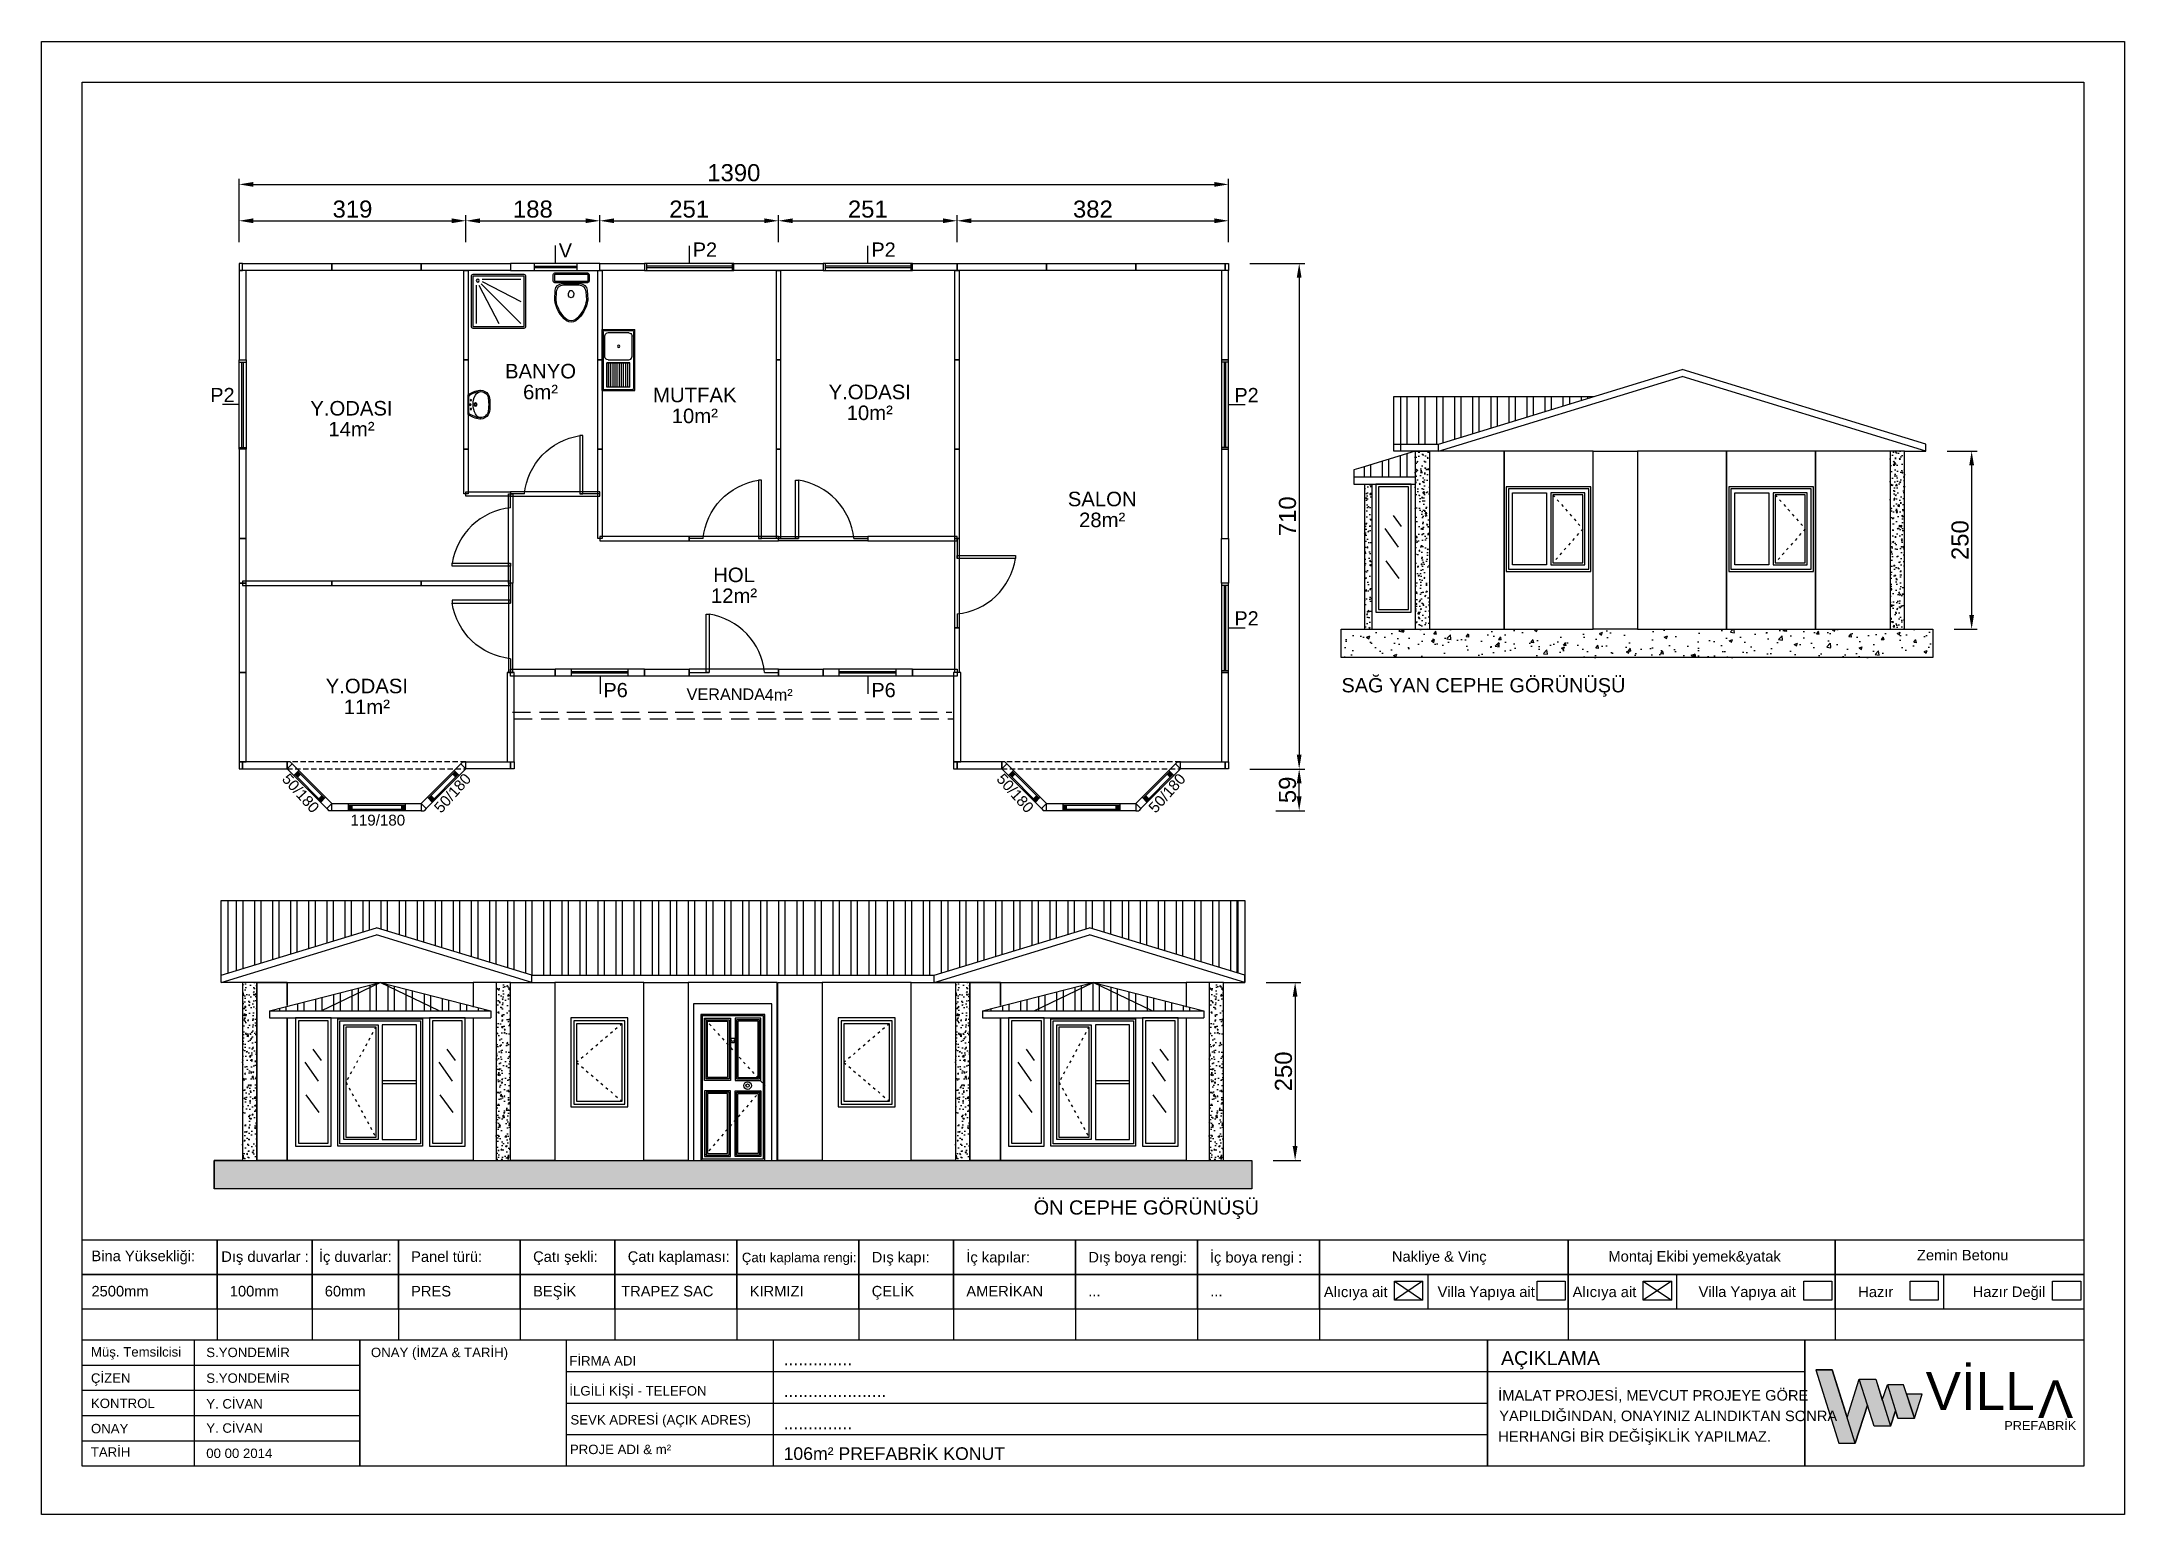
# Model space of a CAD drawing. Header units: millimetres. Extents: x 206945 to 219731, y -209822 to -201066.
# Drawn here: x 207321 to 210247, y -203135 to -201066 of the extents above; entities that cross this region are included whole.
import ezdxf
from ezdxf.enums import TextEntityAlignment as Align

# ---------------------------------------------------------------- set-up
doc = ezdxf.new("R2010")
doc.units = ezdxf.units.MM
doc.header["$MEASUREMENT"] = 0
for name, pattern in [('ACAD_ISO03W100', [30, 12, -18]), ('DASHED', [0.75, 0.5, -0.25]), ('DASHEDX2', [38.1, 25.4, -12.7])]:
    doc.linetypes.add(name, pattern=pattern)
for name, color, linetype in [('1', 250, 'Continuous'), ('ANTET', 7, 'Continuous'), ('Block1', 255, 'Continuous'), ('KAPI-PEN', 3, 'Continuous'), ('kapı', 6, 'Continuous'), ('PANO', 11, 'Continuous'), ('TEFRIS', 4, 'Continuous'), ('YAZI', 50, 'Continuous')]:
    doc.layers.add(name, color=color, linetype=linetype)
doc.styles.get("Standard").update_dxf_attribs({"font": 'arial.ttf'})
doc.dimstyles.new('SERCAN', dxfattribs={"dimscale": 20, "dimtxt": 1.2, "dimasz": 1, "dimexe": 0.4, "dimexo": 1.5, "dimgap": 0.2, "dimtad": 1, "dimrnd": 1, "dimzin": 12, "dimdsep": 46, "dimtxsty": 'Standard', "dimcen": 0.8, "dimdle": 0.0005, "dimclrd": 150, "dimclre": 1, "dimclrt": 3, "dimazin": 3, "dimtfac": 1, "dimtmove": 0, "dimatfit": 3, "dimldrblk": 'DOTSMALL', "dimfxl": 0, "dimtolj": 1, "dimtzin": 0, "dimarcsym": 0})
pattern_1 = [(50, (141467.795, -214328.65), (18.218467, -1.5939086), [1.905, -20.955]), (355, (141467.795, -214328.65), (-3.5242826, 19.1056643), [1.524, -16.764]), (100.451, (141469.314, -214328.783), (14.69425, 17.511669), [1.619, -17.809]), (46.1842, (141467.795, -214323.57), (27.107904, -4.204233), [2.8575, -31.4325]), (96.6356, (141470.054, -214323.92), (23.740423, 24.742556), [2.4285, -26.7135]), (351.184, (141467.795, -214323.57), (23.740461, 24.742512), [2.286, -25.146]), (21, (141470.335, -214324.84), (15.161488, -10.226552), [1.905, -20.955]), (326, (141470.335, -214324.84), (6.180203, 18.4187966), [1.524, -16.764]), (71.4514, (141471.599, -214325.693), (21.341649, 8.1922858), [1.619, -17.809]), (37.5, (141467.7954, -214328.6503), (0.3088603, 8.4555039), [0, -16.5608, 0, -17.018, 0, -16.8275]), (7.5, (141467.795, -214328.65), (6.6819663, 10.0180575), [0, -9.7028, 0, -16.1798, 0, -6.4135]), (327.5, (141462.131, -214328.65), (13.5590595, -0.5728744), [0, -6.35, 0, -19.812, 0, -26.289]), (317.5, (141459.591, -214328.65), (14.8129181, 2.5426491), [0, -8.255, 0, -13.1572, 0, -18.669])]
pattern_2 = [(90, (189605.016, -206987.624), (-25.4, 5e-15), []), (90, (189596.035, -206978.644), (-25.4, 5e-15), [])]
pattern_3 = [(50, (118808.367, -218939.724), (18.218467, -1.5939086), [1.905, -20.955]), (355, (118808.367, -218939.724), (-3.5242826, 19.1056643), [1.524, -16.764]), (100.451, (118809.885, -218939.857), (14.69425, 17.5116688), [1.619, -17.809]), (46.1842, (118808.367, -218934.644), (27.107904, -4.204233), [2.8575, -31.4325]), (96.6356, (118810.626, -218934.995), (23.7404234, 24.7425556), [2.4285, -26.7135]), (351.184, (118808.367, -218934.644), (23.740461, 24.742512), [2.286, -25.146]), (21, (118810.907, -218935.914), (15.161488, -10.2265519), [1.905, -20.955]), (326, (118810.907, -218935.914), (6.180203, 18.4187966), [1.524, -16.764]), (71.4514, (118812.17, -218936.766), (21.341649, 8.1922858), [1.619, -17.809]), (37.5, (118808.367, -218939.724), (0.30886033, 8.4555039), [0, -16.5608, 0, -17.018, 0, -16.8275]), (7.5, (118808.367, -218939.724), (6.68196625, 10.0180575), [0, -9.7028, 0, -16.1798, 0, -6.4135]), (327.5, (118802.703, -218939.724), (13.5590595, -0.5728744), [0, -6.35, 0, -19.812, 0, -26.289]), (317.5, (118800.163, -218939.724), (14.8129181, 2.5426491), [0, -8.255, 0, -13.1572, 0, -18.669])]
pattern_4 = [(50, (119810.367, -218939.724), (18.218467, -1.5939086), [1.905, -20.955]), (355, (119810.367, -218939.724), (-3.5242826, 19.1056643), [1.524, -16.764]), (100.451, (119811.885, -218939.857), (14.69425, 17.5116688), [1.619, -17.809]), (46.1842, (119810.367, -218934.644), (27.107904, -4.204233), [2.8575, -31.4325]), (96.6356, (119812.626, -218934.995), (23.7404234, 24.7425556), [2.4285, -26.7135]), (351.184, (119810.367, -218934.644), (23.740461, 24.742512), [2.286, -25.146]), (21, (119812.907, -218935.914), (15.161488, -10.2265519), [1.905, -20.955]), (326, (119812.907, -218935.914), (6.180203, 18.4187966), [1.524, -16.764]), (71.4514, (119814.17, -218936.766), (21.341649, 8.1922858), [1.619, -17.809]), (37.5, (119810.367, -218939.724), (0.30886033, 8.4555039), [0, -16.5608, 0, -17.018, 0, -16.8275]), (7.5, (119810.367, -218939.724), (6.68196625, 10.0180575), [0, -9.7028, 0, -16.1798, 0, -6.4135]), (327.5, (119804.703, -218939.724), (13.5590595, -0.5728744), [0, -6.35, 0, -19.812, 0, -26.289]), (317.5, (119802.163, -218939.724), (14.8129181, 2.5426491), [0, -8.255, 0, -13.1572, 0, -18.669])]
pattern_5 = [(90, (190011.14, -207659.984), (-25.4, 5e-15), []), (90, (190002.16, -207651.004), (-25.4, 5e-15), [])]

msp = doc.modelspace()

# ---------------------------------------------------------------- texts
for s, height, p in [('BANYO', 20.4019, (208021.662, -201539.066, 4.5)), ('6m²', 20.4019, (208021.662, -201568.417, 4.5)), ('MUTFAK', 20.4019, (208238.46, -201572.59, 4.5)), ('Y.ODASI', 20.4019, (208484.249, -201568.254, 4.5)), ('Y.ODASI', 20.4019, (207755.967, -201591.205, 4.5)), ('10m²', 20.4019, (208238.46, -201601.941, 4.5)), ('10m²', 20.4019, (208484.249, -201597.605, 4.5)), ('14m²', 20.4019, (207755.967, -201620.556, 4.5)), ('SALON', 20.4019, (208810.872, -201718.72, 4.5)), ('28m²', 20.4019, (208810.872, -201748.071, 4.5)), ('HOL', 20.4019, (208293.563, -201825.305, 4.5)), ('12m²', 20.4019, (208293.563, -201854.656, 4.5)), ('Y.ODASI', 20.4019, (207777.574, -201981.452, 4.5)), ('11m²', 20.4019, (207777.574, -202010.803, 4.5)), ('VERANDA', 16.3215, (208282.002, -201991.022, 4.5)), ('4m²', 16.3215, (208356.333, -201991.779, 4.5))]:
    msp.add_text(s, height=height).set_placement(p, align=Align.CENTER)
at = {"linetype": 'Continuous', "lineweight": 25}
for s, p in [('SAĞ YAN CEPHE GÖRÜNÜŞÜ', (209346.643, -201980.218, 4.5)), ('ÖN CEPHE GÖRÜNÜŞÜ', (208872.927, -202714.001, 4.5))]:
    msp.add_text(s, height=20, dxfattribs=at).set_placement(p, align=Align.CENTER)
at = {"layer": '1', "color": 0, "lineweight": 25}
for rotation, p in [(311.96891, (207657.298, -202102.768, 4.5)), (48.03109, (207881.86, -202151.011, 4.5)), (311.96891, (208661.298, -202102.768, 4.5)), (48.03109, (208885.86, -202151.011, 4.5))]:
    e = msp.add_text('50/180', height=15.2174, rotation=rotation, dxfattribs=at)
    e.set_placement(p)
    e.dxf.unprotected_set("ltscale", 0)
e = msp.add_text('119/180', height=15.2174, dxfattribs=at)
e.set_placement((207754.57, -202167.383, 4.5))
e.dxf.unprotected_set("ltscale", 0)
at = {"layer": 'ANTET'}
for s, height, p in [('Müş. Temsilcisi', 13.28116, (207389.902, -202913.561, 4.5)), ('FİRMA ADI', 13.2812, (208062.149, -202926.072, 4.5)), ('AÇIKLAMA', 19.7075, (209371.279, -202925.502, 4.5)), ('ÇİZEN', 13.2812, (207389.902, -202950.394, 4.5)), ('İLGİLİ KİŞİ - TELEFON', 13.28116, (208062.149, -202968.297, 4.5)), ('KONTROL ', 13.2812, (207389.902, -202985.867, 4.5)), ('ONAY', 13.2812, (207389.902, -203021.311, 4.5)), ('SEVK ADRESİ (AÇIK ADRES) ', 13.28116, (208063.679, -203008.957, 4.5)), ('TARİH', 13.2812, (207389.669, -203054.3, 4.5)), ('PROJE ADI & m² ', 13.28116, (208062.927, -203050.572, 4.5))]:
    e = msp.add_text(s, height=height, dxfattribs=at)
    e.set_placement(p)
    e.dxf.unprotected_set("ltscale", 0)
for s, p in [('İMALAT PROJESİ, MEVCUT PROJEYE GÖRE', (209367.249, -202975.38, 4.5)), ('YAPILDIĞINDAN, ONAYINIZ ALINDIKTAN SONRA', (209368.772, -203004.244, 4.5)), ('HERHANGİ BİR DEĞİŞİKLİK YAPILMAZ.', (209367.408, -203033.109, 4.5))]:
    msp.add_text(s, height=14.78062, dxfattribs=at).set_placement(p)
at = {"layer": 'YAZI'}
for s, height, p in [('Bina Yüksekliği:', 14.78062, (207390.59, -202779.468, 4.5)), ('Dış duvarlar : ', 14.78062, (207573.015, -202780.428, 4.5)), ('İç duvarlar:', 14.78062, (207710.243, -202780.428, 4.5)), ('Panel türü: ', 14.78062, (207839.759, -202780.428, 4.5)), ('Çatı şekli:', 14.78062, (208011.179, -202780.428, 4.5)), ('Çatı kaplaması: ', 14.78062, (208144.156, -202780.428, 4.5)), ('Çatı kaplama rengi: ', 13.30256, (208304.556, -202780.872, 4.5)), ('Dış kapı:', 14.7806, (208486.997, -202781.237, 4.5)), ('İç kapılar: ', 14.78062, (208619.974, -202781.237, 4.5)), ('Dış boya rengi:', 14.78062, (208791.394, -202781.237, 4.5)), ('İç boya rengi :', 14.78062, (208962.227, -202781.385, 4.5)), ('Nakliye & Vinç', 14.78062, (209217.968, -202780.252, 4.5)), ('Montaj Ekibi yemek&yatak', 14.78062, (209522.224, -202780.017, 4.5)), ('Zemin Betonu', 14.78062, (209955.79, -202778.311, 4.5)), ('BEŞİK', 14.7806, (208011.179, -202828.997, 4.5)), ('ÇELİK', 14.7806, (208486.997, -202828.997, 4.5)), ('AMERİKAN', 14.7806, (208619.974, -202828.997, 4.5)), ('2500mm', 14.7806, (207390.59, -202828.997, 4.5)), ('100mm', 14.7806, (207584.992, -202828.997, 4.5)), ('60mm', 14.7806, (207718.445, -202828.997, 4.5)), ('PRES', 14.7806, (207839.759, -202828.997, 4.5)), ('TRAPEZ SAC', 14.7806, (208134.968, -202828.997, 4.5)), ('KIRMIZI', 14.7806, (208315.577, -202828.997, 4.5)), ('...', 14.7806, (208791.394, -202828.997, 4.5)), ('...', 14.7806, (208962.814, -202828.997, 4.5)), ('Alıcıya ait ', 14.78062, (209122.33, -202829.947, 4.5)), ('Villa Yapıya ait', 14.78062, (209282.232, -202829.815, 4.5)), ('Alıcıya ait ', 14.78062, (209471.878, -202829.947, 4.5)), ('Villa Yapıya ait', 14.78062, (209648.965, -202829.815, 4.5)), ('Hazır', 14.7806, (209873.23, -202829.947, 4.5)), ('Hazır Değil', 14.78062, (210034.032, -202829.815, 4.5)), ('S.YONDEMİR', 13.2812, (207551.937, -202914.271, 4.5)), ('ONAY (İMZA & TARİH)', 13.28116, (207783.304, -202914.271, 4.5)), ('..............', 17.73674, (208363.168, -202925.969, 4.5)), ('S.YONDEMİR', 13.2812, (207551.937, -202950.394, 4.5)), ('Y. CİVAN', 13.2812, (207551.937, -202986.532, 4.5)), ('.....................', 17.73674, (208363.168, -202970.157, 4.5)), ('Y. CİVAN', 13.2812, (207551.937, -203020.586, 4.5)), ('..............', 17.73674, (208363.168, -203015.617, 4.5)), ('00 00 2014', 13.2812, (207551.937, -203056.059, 4.5)), ('106m² PREFABRİK KONUT', 17.73674, (208363.168, -203058.704, 4.5))]:
    e = msp.add_text(s, height=height, dxfattribs=at)
    e.set_placement(p)
    e.dxf.unprotected_set("ltscale", 0)

# ---------------------------------------------------------------- blocks, each defined once
blk = doc.blocks.new('110')
blk.add_lwpolyline([(74265.2, -40100.5), (74265.2, -40226), (74275.2, -40226), (74275.2, -40100.5)], close=True)
blk = doc.blocks.new('D')
blk.add_lwpolyline([(69161.3, -39614.6), (69286.8, -39614.6), (69286.8, -39608.6), (69161.3, -39608.6)], close=True)
blk = doc.blocks.new('KAPI')
for points in [[(68907.3, -39991.1), (68907.3, -40116.6), (68913.3, -40116.6), (68913.3, -39991.1)], [(68907.3, -39991.1), (68907.3, -40116.6), (68913.3, -40116.6), (68913.3, -39991.1)], [(68913.3, -40116.6), (68913.3, -39991.1), (68907.3, -39991.1), (68907.3, -40116.6)]]:
    blk.add_lwpolyline(points, close=True)
at = {"layer": 'KAPI-PEN'}
for points in [[(68910.3, -39991.1), (68910.3, -40019.1)], [(68910.3, -40097.1), (68910.3, -40116.6)]]:
    blk.add_lwpolyline(points, dxfattribs=at)
blk.add_lwpolyline([(68910.3, -40097.1, -0.341049), (68828.3, -40019.1), (68910.3, -40019.1), (68910.3, -40015.1), (68828.3, -40015.1), (68828.3, -40019.1)], format="xyb", dxfattribs=at)
blk = doc.blocks.new('LAVABO')
at = {"layer": 'TEFRIS'}
for points in [[(13.9, 0, 0.112842), (20.4, 16.5, 0.051406), (20.4, 17.4, 0.218961), (14.4, 28.5, 0.113197), (12.7, 29.3, 0.122001), (-12.7, 29.3, 0.113197), (-14.4, 28.5, 0.218961), (-20.4, 17.4, 0.051406), (-20.4, 16.5, 0.112842), (-13.9, 0)], [(10, 1.2, 0.248162), (13.8, 2.8, 0.097547), (18.6, 16.6, 0.057084), (18.6, 17.5, 0.205938), (13.7, 26.7, 0.12541), (11.8, 27.7, 0.11725), (-11.8, 27.7, 0.12541), (-13.7, 26.7, 0.174088), (-18.3, 19.3, 0.114282), (-18.6, 16.6, 0.097547), (-13.8, 2.8, 0.248162), (-10, 1.2)]]:
    blk.add_lwpolyline(points, format="xyb", close=True, dxfattribs=at)
blk.add_lwpolyline([(-18.3, 19.3, 0.321438), (-13.2, 10.3, 0.098457), (0, 7.1, 0.139763), (13.2, 10.3, 0.277065), (18.3, 19.3)], format="xyb", dxfattribs=at)
for centre, radius in [((-6.2, 4), 0.923), ((0, 10.5), 2.31), ((0, 10.5), 1.42), ((0, 3.2), 1.08), ((6.2, 4), 0.923)]:
    blk.add_circle(centre, radius, dxfattribs=at)
blk = doc.blocks.new('113')
for points in [[(74265.2, -40728), (74265.2, -40853.5), (74275.2, -40853.5), (74275.2, -40728)], [(74265.2, -40728), (74265.2, -40853.5), (74275.2, -40853.5), (74275.2, -40728)], [(74275.2, -40853.5), (74275.2, -40728), (74265.2, -40728), (74265.2, -40853.5)]]:
    blk.add_lwpolyline(points, close=True)
at = {"layer": 'KAPI-PEN'}
for points in [[(74270.2, -40728), (74270.2, -40756)], [(74270.2, -40834), (74270.2, -40853.5)]]:
    blk.add_lwpolyline(points, dxfattribs=at)
blk.add_lwpolyline([(74270.2, -40834, -0.341049), (74188.2, -40756), (74270.2, -40756), (74270.2, -40752), (74188.2, -40752), (74188.2, -40756)], format="xyb", dxfattribs=at)
blk = doc.blocks.new('P2 SAĞ')
for p, q in [((72919.8, 13207.6), (72909.8, 13207.6)), ((72919.8, 13087.6), (72909.8, 13087.6))]:
    blk.add_line(p, q)
blk.add_lwpolyline([(72909.8, 13210.6), (72909.8, 13085.1), (72919.8, 13085.1), (72919.8, 13210.6)], close=True)
at = {"layer": 'KAPI-PEN'}
for p, q in [((72913.8, 13087.6), (72913.8, 13207.6)), ((72915.8, 13087.6), (72915.8, 13207.6)), ((72919.8, 13147.8), (72942.9, 13147.8))]:
    blk.add_line(p, q, dxfattribs=at)
blk.add_text('P2', height=20, dxfattribs=at).set_placement((72927.9, 13151.2))
blk = doc.blocks.new('P2 ÜST')
for p, q in [((72771.4, 13237.9), (72771.4, 13227.9)), ((72891.4, 13237.9), (72891.4, 13227.9))]:
    blk.add_line(p, q)
blk.add_lwpolyline([(72768.4, 13227.9), (72893.9, 13227.9), (72893.9, 13237.9), (72768.4, 13237.9)], close=True)
at = {"layer": 'KAPI-PEN'}
for p, q in [((72831.4, 13237.9), (72831.4, 13262.9)), ((72891.4, 13233.9), (72771.4, 13233.9)), ((72891.4, 13231.9), (72771.4, 13231.9))]:
    blk.add_line(p, q, dxfattribs=at)
blk.add_text('P2', height=20, dxfattribs=at).set_placement((72836.2, 13247.4))
blk = doc.blocks.new('126')
for p, q in [((75181.7, -39714), (75181.7, -39724)), ((75241.7, -39714), (75241.7, -39724))]:
    blk.add_line(p, q)
blk.add_lwpolyline([(75148.7, -39724), (75274.2, -39724), (75274.2, -39714), (75148.7, -39714)], close=True)
at = {"layer": 'KAPI-PEN'}
for p, q in [((75211.7, -39714), (75211.7, -39688.9)), ((75241.7, -39718), (75181.7, -39718)), ((75241.7, -39720), (75181.7, -39720))]:
    blk.add_line(p, q, dxfattribs=at)
blk.add_text('V', height=20, dxfattribs=at).set_placement((75216.5, -39705.5))
blk = doc.blocks.new('P2 SOL')
for p, q in [((72745.5, 13204.6), (72755.5, 13204.6)), ((72745.5, 13084.6), (72755.5, 13084.6))]:
    blk.add_line(p, q)
blk.add_lwpolyline([(72755.5, 13207.6), (72755.5, 13082.1), (72745.5, 13082.1), (72745.5, 13207.6)], close=True)
at = {"layer": 'KAPI-PEN'}
for p, q in [((72749.5, 13084.6), (72749.5, 13204.6)), ((72751.5, 13084.6), (72751.5, 13204.6)), ((72745.5, 13144.9), (72722.4, 13144.9))]:
    blk.add_line(p, q, dxfattribs=at)
blk.add_text('P2', height=20, dxfattribs=at).set_placement((72705, 13148.3))
blk = doc.blocks.new('P6 ALT')
for p, q in [((74257.8, 13076.7), (74257.8, 13086.7)), ((74337.8, 13076.7), (74337.8, 13086.7))]:
    blk.add_line(p, q)
blk.add_lwpolyline([(74235.1, 13086.7), (74360.6, 13086.7), (74360.6, 13076.7), (74235.1, 13076.7)], close=True)
at = {"layer": 'KAPI-PEN'}
for p, q in [((74337.8, 13082.7), (74257.8, 13082.7)), ((74337.8, 13080.7), (74257.8, 13080.7)), ((74298.1, 13076.7), (74298.1, 13051.6))]:
    blk.add_line(p, q, dxfattribs=at)
blk.add_text('P6', height=20, dxfattribs=at).set_placement((74302.9, 13047.1))
blk = doc.blocks.new('KLOZET')
at = {"layer": 'TEFRIS'}
for p, q in [((-15, 12.4), (-13.8, 12.4)), ((-15, -12.4), (-13.8, -12.4))]:
    blk.add_line(p, q, dxfattribs=at)
for points in [[(-67.2, -6.6, 0.199825), (-37.9, -23.2), (-24.4, -22.4, 0.397632), (-15, -12.4), (-15, 12.4, 0.397632), (-24.4, 22.4), (-37.9, 23.2, 0.199825), (-67.2, 6.6, 0.284389)], [(-37.8, -21.3), (-26.4, -20.7, 0.398989), (-16.9, -10.7), (-16.9, 10.7, 0.398989), (-26.4, 20.7), (-37.8, 21.3, 0.197715), (-65.7, 5.6, 0.284389), (-65.7, -5.6, 0.197715)], [(-2, -25.1, 0.414214), (0, -23.1), (0, 23.1, 0.414214), (-2, 25.1), (-11.8, 25.1, 0.414214), (-13.8, 23.1), (-13.8, -23.1, 0.414214), (-11.8, -25.1)]]:
    blk.add_lwpolyline(points, format="xyb", close=True, dxfattribs=at)
blk.add_lwpolyline([(-11.9, -23.2), (-1.9, -23.2), (-1.9, 23.2), (-11.9, 23.2)], close=True, dxfattribs=at)
at = {"layer": 'TEFRIS', "linetype": 'Continuous'}
blk.add_polyline3d([(-35, -0.1, 0), (-34.2, -2.2, 0), (-32, -3.6, 0), (-29.1, -3.9, 0), (-26.5, -3, 0), (-24.9, -1.2, 0), (-24.9, 0.9, 0), (-26.5, 2.7, 0), (-29.1, 3.6, 0), (-32, 3.3, 0), (-34.2, 1.9, 0), (-35, -0.1, 0)], dxfattribs=at)
blk = doc.blocks.new('P2 GÖRÜNÜS')
at = {"layer": 'Block1', "color": 1, "linetype": 'ACAD_ISO03W100', "ltscale": 0.3}
for p, q in [((60064.2, 10582.2), (60106.2, 10534.5)), ((60106.2, 10534.5), (60064.2, 10486.8))]:
    blk.add_line(p, q, dxfattribs=at)
at = {"layer": 'Block1', "color": 114}
blk.add_line((59995.7, 10393.7), (60120.7, 10393.7), dxfattribs=at)
blk.add_lwpolyline([(60120.7, 10643.7), (59995.7, 10643.7), (59995.7, 10393.7), (60120.7, 10393.7)], close=True, dxfattribs=at)
at = {"layer": 'Block1', "color": 0}
for points in [[(60117.7, 10593.7), (59998.7, 10593.7), (59998.7, 10474.7), (60117.7, 10474.7)], [(60114.7, 10590.7), (60001.7, 10590.7), (60001.7, 10477.7), (60114.7, 10477.7)], [(60007.3, 10585.2), (60055.3, 10585.2), (60055.3, 10483.8), (60007.3, 10483.8)], [(60109.2, 10585.2), (60061.2, 10585.2), (60061.2, 10483.8), (60109.2, 10483.8)], [(60106.2, 10582.2), (60064.2, 10582.2), (60064.2, 10486.8), (60106.2, 10486.8)]]:
    blk.add_lwpolyline(points, close=True, dxfattribs=at)
blk = doc.blocks.new('100 LÜK Y.PANO')
blk.add_lwpolyline([(19211.7, 4335.9), (19274.5, 4335.9), (19274.5, 4325.9), (19211.7, 4325.9)], close=True)
blk = doc.blocks.new('100 LÜK Y.PANO 1')
blk.add_lwpolyline([(19198.3, 4316.6), (19208.3, 4316.6), (19208.3, 4253.8), (19198.3, 4253.8)], close=True)
blk = doc.blocks.new('60 LIK KAPI 5')
for points in [[(13377.4, 10162.9), (13377.4, 10037.4), (13371.4, 10037.4), (13371.4, 10162.9)], [(13377.4, 10162.9), (13377.4, 10037.4), (13371.4, 10037.4), (13371.4, 10162.9)], [(13371.4, 10037.4), (13371.4, 10162.9), (13377.4, 10162.9), (13377.4, 10037.4)]]:
    blk.add_lwpolyline(points, close=True)
at = {"layer": 'KAPI-PEN'}
for points in [[(13374.4, 10162.9), (13374.4, 10134.9)], [(13374.4, 10056.9), (13374.4, 10037.4)]]:
    blk.add_lwpolyline(points, dxfattribs=at)
blk.add_lwpolyline([(13374.4, 10056.9, 0.341049), (13456.4, 10134.9), (13374.4, 10134.9), (13374.4, 10138.9), (13456.4, 10138.9), (13456.4, 10134.9)], format="xyb", dxfattribs=at)
blk = doc.blocks.new('60 LIK Y.PANO 2')
blk.add_lwpolyline([(20521.3, 3065.8), (20527.3, 3065.8), (20527.3, 3003), (20521.3, 3003)], close=True)
blk = doc.blocks.new('60 LIK PANO 1')
blk.add_lwpolyline([(11555.4, 9924.9), (11680.9, 9924.9), (11680.9, 9930.9), (11555.4, 9930.9)], close=True)
blk = doc.blocks.new('60 LIK Y.PANO 1')
blk.add_lwpolyline([(20531.2, 3090.9), (20594, 3090.9), (20594, 3084.9), (20531.2, 3084.9)], close=True)
blk = doc.blocks.new('60 LIK KAPI 2')
for points in [[(13259.8, 10241.3), (13134.3, 10241.3), (13134.3, 10235.3), (13259.8, 10235.3)], [(13259.8, 10241.3), (13134.3, 10241.3), (13134.3, 10235.3), (13259.8, 10235.3)], [(13134.3, 10235.3), (13259.8, 10235.3), (13259.8, 10241.3), (13134.3, 10241.3)]]:
    blk.add_lwpolyline(points, close=True)
at = {"layer": 'KAPI-PEN'}
blk.add_lwpolyline([(13153.8, 10238.3, -0.341049), (13231.8, 10320.3), (13231.8, 10238.3), (13235.8, 10238.3), (13235.8, 10320.3), (13231.8, 10320.3)], format="xyb", dxfattribs=at)
for points in [[(13153.8, 10238.3), (13134.3, 10238.3)], [(13259.8, 10238.3), (13231.8, 10238.3)]]:
    blk.add_lwpolyline(points, dxfattribs=at)
blk = doc.blocks.new('60 LIK KAPI 1')
for p, q in [((13351.1, 10284.5), (13351.1, 10410)), ((13351.1, 10410), (13357.1, 10410)), ((13351.1, 10284.5), (13351.1, 10410)), ((13351.1, 10410), (13357.1, 10410)), ((13351.1, 10284.5), (13351.1, 10410)), ((13351.1, 10410), (13357.1, 10410)), ((13357.1, 10410), (13357.1, 10284.5)), ((13357.1, 10410), (13357.1, 10284.5)), ((13357.1, 10410), (13357.1, 10284.5)), ((13357.1, 10284.5), (13351.1, 10284.5)), ((13357.1, 10284.5), (13351.1, 10284.5)), ((13357.1, 10284.5), (13351.1, 10284.5))]:
    blk.add_line(p, q)
at = {"layer": 'KAPI-PEN'}
for p, q in [((13354.1, 10390.5), (13354.1, 10410)), ((13272.1, 10308.5), (13272.1, 10312.5)), ((13272.1, 10312.5), (13354.1, 10312.5)), ((13354.1, 10308.5), (13272.1, 10308.5)), ((13354.1, 10312.5), (13354.1, 10308.5)), ((13354.1, 10284.5), (13354.1, 10312.5))]:
    blk.add_line(p, q, dxfattribs=at)
blk.add_arc((13363.6, 10298.4), 92.6, 95.9042, 171.2316, dxfattribs=at)
blk = doc.blocks.new('DUS')
at = {"layer": 'TEFRIS'}
for p, q in [((-1.6, 0.7), (-73.1, 0.7)), ((-75.3, -1.6), (-75.3, -73.1)), ((-73.1, -2.4), (-73.1, -72.3)), ((-2.4, -1.6), (-72.3, -1.6)), ((-14.5, -6.2), (-68.5, -6.2)), ((-14.6, -9.6), (-68.5, -37.7)), ((-12.9, -12.9), (-68.5, -68.5)), ((-9.6, -14.6), (-37.7, -68.5)), ((-6.2, -68.5), (-6.2, -14.5)), ((-1.6, -72.3), (-1.6, -2.4)), ((0.7, -73.1), (0.7, -1.6)), ((-73.1, -75.3), (-1.6, -75.3)), ((-72.3, -73.1), (-2.4, -73.1))]:
    blk.add_line(p, q, dxfattribs=at)
blk.add_circle((-8.2, -8.2), 2.03, dxfattribs=at)
for centre, radius, start, end in [((-73.1, -1.6), 2.28, 90, 180), ((-1.6, -1.6), 2.28, 0, 90), ((-72.3, -2.4), 0.76, 90, 180), ((-2.4, -2.4), 0.76, 360, 90), ((-73.1, -73.1), 2.28, 180, 270), ((-72.3, -72.3), 0.76, 180, 270), ((-2.4, -72.3), 0.76, 270, 0), ((-1.6, -73.1), 2.28, 270, 360)]:
    blk.add_arc(centre, radius, start, end, dxfattribs=at)
blk = doc.blocks.new('EVYE')
at = {"layer": 'TEFRIS'}
for p, q in [((-45.2, 24.7), (40.8, 24.7)), ((-45.2, 24.7), (-45.2, -21.3)), ((-41.7, 23.2), (37.3, 23.2)), ((-40.2, -12.8, -1.5), (-40.2, 16.2, -1.5)), ((-35.4, 21, -1.5), (-7.4, 21, -1.5)), ((35.8, 18.1, -1.7), (1.9, 18.1, -1.7)), ((1.9, 18.1, -1.7), (1.9, -14.6, -1.7)), ((35.8, 15.1, -1.7), (1.9, 15.1, -1.7)), ((35.8, 12.2, -1.7), (1.9, 12.2, -1.7)), ((35.8, 9.2, -1.7), (1.9, 9.2, -1.7)), ((35.8, 6.2, -1.7), (1.9, 6.2, -1.7)), ((35.8, 3.2, -1.7), (1.9, 3.2, -1.7)), ((35.8, 0.3, -1.7), (1.9, 0.3, -1.7)), ((35.8, -14.6, -1.7), (35.8, 18.1, -1.7)), ((40.8, 24.7), (40.8, -21.3)), ((40.8, -21.3), (-45.2, -21.3)), ((37.3, -19.8), (-41.8, -19.8)), ((35.8, -2.7, -1.7), (1.9, -2.7, -1.7)), ((35.8, -5.7, -1.7), (1.9, -5.7, -1.7)), ((35.8, -8.6, -1.7), (1.9, -8.6, -1.7)), ((35.8, -11.6, -1.7), (1.9, -11.6, -1.7)), ((35.8, -14.6, -1.7), (1.9, -14.6, -1.7))]:
    blk.add_line(p, q, dxfattribs=at)
blk.add_circle((-21.4, 1.3, -4.5), 1.49, dxfattribs=at)
for points, invisible_edges in [([(-35.4, 21, -1.5), (-80.6, 20.6, -1.5), (-36.9, 20.8, -1.5)], 3), ([(-36.9, 20.8, -1.5), (-80.6, 20.6, -1.5), (-38.2, 20.1, -1.5)], 3), ([(-38.2, -16.7, -1.5), (-79.5, 21.7, -1.5), (-39.3, -15.6, -1.5)], 3), ([(-39.3, -15.6, -1.5), (-79.5, 21.7, -1.5), (-40, -14.3, -1.5)], 3), ([(-40, -14.3, -1.5), (-79.5, 21.7, -1.5), (-40.2, -12.8, -1.5)], 3), ([(-38.2, 20.1, -1.5), (-79.5, -18.3, -1.5), (-39.3, 19, -1.5)], 3), ([(-39.3, 19, -1.5), (-79.5, -18.3, -1.5), (-40, 17.7, -1.5)], 3), ([(-40, 17.7, -1.5), (-79.5, -18.3, -1.5), (-40.2, 16.2, -1.5)], 3), ([(37.3, 23.2), (40.8, 24.7), (-45.2, 24.7)], 13), ([(37.3, 23.2), (-45.2, 24.7), (37.3, 23.2)], 3), ([(-45.2, 24.7), (-41.7, 23.2), (37.3, 23.2)], 13), ([(-43.6, 22), (-45.2, 24.7), (-43.1, 22.6)], 3), ([(-43.7, -17.8), (-45.2, 24.7), (-43.7, 21.2)], 3), ([(-43.1, 22.6), (-45.2, 24.7), (-42.5, 23)], 3), ([(-42.5, 23), (-45.2, 24.7), (-41.8, 23.2)], 3), ([(-43.7, 21.2), (-45.2, 24.7), (-43.7, 21.2)], 3), ([(-43.7, 21.2), (-45.2, 24.7), (-43.6, 22)], 3), ([(-43.7, -17.8), (-45.2, 24.7), (-43.7, -17.8)], 3), ([(-41.8, 23.2), (40.8, 24.7), (-41.7, 23.2)], 3), ([(-7.4, 21, -1.5), (37.8, 20.6, -1.5), (-5.9, 20.8, -1.5)], 3), ([(-5.9, 20.8, -1.5), (37.8, 20.6, -1.5), (-4.6, 20.1, -1.5)], 3), ([(-4.6, -16.7, -1.5), (36.7, 21.7, -1.5), (-3.5, -15.6, -1.5)], 3), ([(-4.6, 20.1, -1.5), (36.7, -18.3, -1.5), (-3.5, 19, -1.5)], 3), ([(-3.5, -15.6, -1.5), (36.7, 21.7, -1.5), (-2.9, -14.3, -1.5)], 3), ([(-3.5, 19, -1.5), (36.7, -18.3, -1.5), (-2.9, 17.7, -1.5)], 3), ([(-2.9, -14.3, -1.5), (36.7, 21.7, -1.5), (-2.6, -12.8, -1.5)], 3), ([(-2.9, 17.7, -1.5), (36.7, -18.3, -1.5), (-2.6, 16.2, -1.5)], 3), ([(-2.6, -12.8, -1.5), (36.7, 21.7, -1.5), (-2.6, 16.2, -1.5)], 3), ([(1.9, -14.6, -1.7), (1.9, 18.1, -1.7), (35.8, 18.1, -1.7)], 12), ([(38.1, 23), (40.8, 24.7), (37.3, 23.2)], 3), ([(38.7, 22.6), (40.8, 24.7), (38.1, 23)], 3), ([(39.1, 22), (40.8, 24.7), (38.7, 22.6)], 3), ([(39.3, 21.2), (40.8, 24.7), (39.1, 22)], 3), ([(39.3, -17.8), (40.8, -21.3), (40.8, 24.7)], 13), ([(39.3, -17.8), (40.8, 24.7), (39.3, -17.8)], 3), ([(39.3, -17.8), (40.8, 24.7), (39.3, 21.2)], 3), ([(39.3, 21.2), (40.8, 24.7), (39.3, 21.2)], 3), ([(-36.9, -17.4, -1.5), (-80.6, -17.2, -1.5), (-38.2, -16.7, -1.5)], 3), ([(-35.4, -17.6, -1.5), (-80.6, -17.2, -1.5), (-36.9, -17.4, -1.5)], 3), ([(-43.6, -18.6), (-45.2, -21.3), (-43.7, -17.8)], 3), ([(-43.1, -19.2), (-45.2, -21.3), (-43.6, -18.6)], 3), ([(-42.5, -19.6), (-45.2, -21.3), (-43.1, -19.2)], 3), ([(-41.8, -19.8), (-45.2, -21.3), (-42.5, -19.6)], 3), ([(-41.7, -19.8), (-45.2, -21.3), (-41.8, -19.8)], 3), ([(-35.4, -17.6, -1.5), (37.7, -17.6, -1.5), (-7.4, -17.6, -1.5)], 3), ([(-7.4, -17.6, -1.5), (37.8, -17.2, -1.5), (-5.9, -17.4, -1.5)], 3), ([(-5.9, -17.4, -1.5), (37.8, -17.2, -1.5), (-4.6, -16.7, -1.5)], 3), ([(37.3, -19.8), (40.8, -21.3), (38.1, -19.6)], 3), ([(37.3, -19.8), (40.8, -21.3), (37.3, -19.8)], 3), ([(38.1, -19.6), (40.8, -21.3), (38.7, -19.2)], 3), ([(38.7, -19.2), (40.8, -21.3), (39.1, -18.6)], 3), ([(39.1, -18.6), (40.8, -21.3), (39.3, -17.8)], 3)]:
    blk.add_3dface(points, dxfattribs=dict(at, invisible_edges=invisible_edges))
blk = doc.blocks.new('*D7496')
at = {"color": 1, "lineweight": -2}
for p, q in [((207598, -201347.6), (207598, -201309.6)), ((207916.8, -201347.6), (207916.8, -201309.6))]:
    blk.add_line(p, q, dxfattribs=at)
at = {"color": 150, "lineweight": -2}
blk.add_line((207618, -201317.6), (207896.8, -201317.6), dxfattribs=at)
at = {"color": 150}
for points in [[(207618, -201314.2), (207618, -201320.9), (207598, -201317.6)], [(207896.8, -201320.9), (207896.8, -201314.2), (207916.8, -201317.6)]]:
    blk.add_solid(points, dxfattribs=at)
at = {"layer": 'Defpoints', "color": 0}
for p in [(207916.8, -201317.6), (207598, -201377.6), (207916.8, -201377.6)]:
    blk.add_point(p, dxfattribs=at)
at = {"color": 3, "insert": (207757.4, -201301.3), "char_height": 24, "attachment_point": 5}
blk.add_mtext('\\A1;319', dxfattribs=at)
blk = doc.blocks.new('_DotSmall')
at = {"color": 0, "linetype": 'ByBlock', "const_width": 0.5}
blk.add_lwpolyline([(-0.0625, 0, 1), (0.0625, 0, 1)], format="xyb", close=True, dxfattribs=at)
blk = doc.blocks.new('*D7497')
at = {"color": 1, "lineweight": -2}
for p, q in [((207916.8, -201347.6), (207916.8, -201309.6)), ((208105, -201347.6), (208105, -201309.6))]:
    blk.add_line(p, q, dxfattribs=at)
at = {"color": 150, "lineweight": -2}
blk.add_line((207936.8, -201317.6), (208085, -201317.6), dxfattribs=at)
at = {"color": 150}
for points in [[(207936.8, -201314.2), (207936.8, -201320.9), (207916.8, -201317.6)], [(208085, -201320.9), (208085, -201314.2), (208105, -201317.6)]]:
    blk.add_solid(points, dxfattribs=at)
at = {"layer": 'Defpoints', "color": 0}
for p in [(208105, -201317.6), (207916.8, -201377.6), (208105, -201377.6)]:
    blk.add_point(p, dxfattribs=at)
at = {"color": 3, "insert": (208010.9, -201301.3), "char_height": 24, "attachment_point": 5}
blk.add_mtext('\\A1;188', dxfattribs=at)
blk = doc.blocks.new('*D7498')
at = {"color": 1, "lineweight": -2}
for p, q in [((208105, -201347.6), (208105, -201309.6)), ((208356, -201347.6), (208356, -201309.6))]:
    blk.add_line(p, q, dxfattribs=at)
at = {"color": 150, "lineweight": -2}
blk.add_line((208125, -201317.6), (208336, -201317.6), dxfattribs=at)
at = {"color": 150}
for points in [[(208125, -201314.2), (208125, -201320.9), (208105, -201317.6)], [(208336, -201320.9), (208336, -201314.2), (208356, -201317.6)]]:
    blk.add_solid(points, dxfattribs=at)
at = {"layer": 'Defpoints', "color": 0}
for p in [(208356, -201317.6), (208105, -201377.6), (208356, -201377.6)]:
    blk.add_point(p, dxfattribs=at)
at = {"color": 3, "insert": (208230.5, -201301.3), "char_height": 24, "attachment_point": 5}
blk.add_mtext('\\A1;251', dxfattribs=at)
blk = doc.blocks.new('*D7499')
at = {"color": 1, "lineweight": -2}
for p, q in [((208356, -201347.6), (208356, -201309.6)), ((208607, -201347.6), (208607, -201309.6))]:
    blk.add_line(p, q, dxfattribs=at)
at = {"color": 150, "lineweight": -2}
blk.add_line((208376, -201317.6), (208587, -201317.6), dxfattribs=at)
at = {"color": 150}
for points in [[(208376, -201314.2), (208376, -201320.9), (208356, -201317.6)], [(208587, -201320.9), (208587, -201314.2), (208607, -201317.6)]]:
    blk.add_solid(points, dxfattribs=at)
at = {"layer": 'Defpoints', "color": 0}
for p in [(208607, -201317.6), (208356, -201377.6), (208607, -201377.6)]:
    blk.add_point(p, dxfattribs=at)
at = {"color": 3, "insert": (208481.5, -201301.3), "char_height": 24, "attachment_point": 5}
blk.add_mtext('\\A1;251', dxfattribs=at)
blk = doc.blocks.new('*D7500')
at = {"color": 1, "lineweight": -2}
for p, q in [((208607, -201347.6), (208607, -201309.6)), ((208988.5, -201347.6), (208988.5, -201309.6))]:
    blk.add_line(p, q, dxfattribs=at)
at = {"color": 150, "lineweight": -2}
blk.add_line((208627, -201317.6), (208968.5, -201317.6), dxfattribs=at)
at = {"color": 150}
for points in [[(208627, -201314.2), (208627, -201320.9), (208607, -201317.6)], [(208968.5, -201320.9), (208968.5, -201314.2), (208988.5, -201317.6)]]:
    blk.add_solid(points, dxfattribs=at)
at = {"layer": 'Defpoints', "color": 0}
for p in [(208988.5, -201317.6), (208607, -201377.6), (208988.5, -201377.6)]:
    blk.add_point(p, dxfattribs=at)
at = {"color": 3, "insert": (208797.8, -201301.3), "char_height": 24, "attachment_point": 5}
blk.add_mtext('\\A1;382', dxfattribs=at)
blk = doc.blocks.new('*D7501')
at = {"color": 1, "lineweight": -2}
for p, q in [((207598, -201317.6), (207598, -201258.5)), ((208988.5, -201317.6), (208988.5, -201258.5))]:
    blk.add_line(p, q, dxfattribs=at)
at = {"color": 150, "lineweight": -2}
blk.add_line((207618, -201266.5), (208968.5, -201266.5), dxfattribs=at)
at = {"color": 150}
for points in [[(207618, -201263.1), (207618, -201269.8), (207598, -201266.5)], [(208968.5, -201269.8), (208968.5, -201263.1), (208988.5, -201266.5)]]:
    blk.add_solid(points, dxfattribs=at)
at = {"layer": 'Defpoints', "color": 0}
for p in [(208988.5, -201266.5), (207598, -201347.6), (208988.5, -201347.6)]:
    blk.add_point(p, dxfattribs=at)
at = {"color": 3, "insert": (208293.3, -201250.2), "char_height": 24, "attachment_point": 5}
blk.add_mtext('\\A1;1390', dxfattribs=at)
blk = doc.blocks.new('*D7502')
at = {"color": 1, "lineweight": -2}
for p, q in [((209018.5, -201377.6), (209095.7, -201377.6)), ((209018.5, -202087.9), (209095.7, -202087.9))]:
    blk.add_line(p, q, dxfattribs=at)
at = {"color": 150, "lineweight": -2}
blk.add_line((209087.7, -201397.6), (209087.7, -202067.9), dxfattribs=at)
at = {"color": 150}
for points in [[(209091, -201397.6), (209084.3, -201397.6), (209087.7, -201377.6)], [(209084.3, -202067.9), (209091, -202067.9), (209087.7, -202087.9)]]:
    blk.add_solid(points, dxfattribs=at)
at = {"layer": 'Defpoints', "color": 0}
for p in [(208988.5, -201377.6), (208988.5, -202087.9), (209087.7, -202087.9)]:
    blk.add_point(p, dxfattribs=at)
at = {"color": 3, "insert": (209071.4, -201732.8), "char_height": 24, "attachment_point": 5, "rotation": 90}
blk.add_mtext('\\A1;710', dxfattribs=at)
blk = doc.blocks.new('*D7503')
at = {"color": 1, "lineweight": -2}
for p, q in [((209018.5, -202087.9), (209095.7, -202087.9)), ((209054.9, -202146.5), (209095.7, -202146.5))]:
    blk.add_line(p, q, dxfattribs=at)
at = {"color": 150, "lineweight": -2}
blk.add_line((209087.7, -202126.5), (209087.7, -202107.9), dxfattribs=at)
at = {"color": 150}
for points in [[(209091, -202107.9), (209084.3, -202107.9), (209087.7, -202087.9)], [(209084.3, -202126.5), (209091, -202126.5), (209087.7, -202146.5)]]:
    blk.add_solid(points, dxfattribs=at)
at = {"layer": 'Defpoints', "color": 0}
for p in [(208988.5, -202087.9), (209087.7, -202087.9), (209024.9, -202146.5)]:
    blk.add_point(p, dxfattribs=at)
at = {"color": 3, "insert": (209071.4, -202117.2), "char_height": 24, "attachment_point": 5, "rotation": 90}
blk.add_mtext('\\A1;59', dxfattribs=at)
blk = doc.blocks.new('*D7504')
at = {"color": 1, "lineweight": -2}
for p, q in [((209998.2, -201641.3), (210040.6, -201641.3)), ((210008.2, -201891.3), (210040.6, -201891.3))]:
    blk.add_line(p, q, dxfattribs=at)
at = {"color": 150, "lineweight": -2}
blk.add_line((210032.6, -201661.3), (210032.6, -201871.3), dxfattribs=at)
at = {"color": 150}
for points in [[(210036, -201661.3), (210029.3, -201661.3), (210032.6, -201641.3)], [(210029.3, -201871.3), (210036, -201871.3), (210032.6, -201891.3)]]:
    blk.add_solid(points, dxfattribs=at)
at = {"layer": 'Defpoints', "color": 0}
for p in [(209968.2, -201641.3), (209978.2, -201891.3), (210032.6, -201891.3)]:
    blk.add_point(p, dxfattribs=at)
at = {"color": 3, "insert": (210016.4, -201766.3), "char_height": 24, "attachment_point": 5, "rotation": 90}
blk.add_mtext('\\A1;250', dxfattribs=at)
blk = doc.blocks.new('VİLLA YAPI LOGO')
h = blk.add_hatch(color=152)
h.dxf.hatch_style = 1
h.paths.add_polyline_path([(9538.8, 8387.7), (9514.4, 8387.7), (9548.6, 8279.2), (9572.4, 8279.2)])
h.paths.add_polyline_path([(9603, 8374.1), (9578.7, 8374.1), (9590.8, 8335.7), (9600.7, 8304.6), (9624.8, 8304.6)])
h.paths.add_polyline_path([(9648.6, 8351.8), (9644.1, 8365.8), (9620.6, 8365.8), (9635.8, 8316.2), (9660.2, 8316.2)])
h = blk.add_hatch(color=30)
h.dxf.hatch_style = 1
h.paths.add_polyline_path([(9590.8, 8335.7), (9578.7, 8374.1), (9560.6, 8317.3), (9572.4, 8279.2)])
h.paths.add_polyline_path([(9620.6, 8365.8), (9612.8, 8342.8), (9624.8, 8304.6), (9632.4, 8327)])
h.paths.add_polyline_path([(9671.8, 8351.8), (9648.6, 8351.8), (9660.2, 8316.2)])
blk.add_lwpolyline([(9514.4, 8387.7), (9548.6, 8279.2), (9572.4, 8279.2), (9538.8, 8387.7), (9514.4, 8387.7), (9538.8, 8387.7), (9560.6, 8317.3), (9578.7, 8374.1), (9603, 8374.1), (9624.8, 8304.6), (9600.7, 8304.6), (9590.8, 8335.7), (9572.4, 8279.2), (9590.8, 8335.7), (9578.7, 8374.1), (9603, 8374.1), (9612.8, 8342.8), (9620.6, 8365.8), (9635.8, 8316.2), (9632.4, 8327), (9624.8, 8304.6), (9632.4, 8327), (9635.8, 8316.2), (9660.2, 8316.2), (9671.8, 8351.8), (9648.6, 8351.8), (9660.2, 8316.2), (9644.1, 8365.8), (9620.6, 8365.8)])
at = {"attachment_point": 1}
for s, width, heights, insert, char_height in [('{\\f@Arial Unicode MS|b0|i0|c162|p34;VİLL}', 218.068, [79], (9676.9, 8384.4), 56.056), ('{\\f@Arial Unicode MS|b0|i0|c162|p34;PREFABRİK}', 125.405, [36.9], (9793.1, 8312), 13.453)]:
    blk.add_mtext_dynamic_manual_height_columns(s, width=width, gutter_width=12.5, heights=heights, dxfattribs=dict(at, insert=insert, char_height=char_height))
at = {"insert": (9895, 8316.3), "char_height": 56.056, "attachment_point": 1, "rotation": 180}
blk.add_mtext_dynamic_manual_height_columns('{\\f@Arial Unicode MS|b0|i0|c162|p34;V}', width=405.085, gutter_width=12.5, heights=[68.1], dxfattribs=at)
blk = doc.blocks.new('*D7506')
at = {"color": 1, "lineweight": -2}
for p, q in [((209041.3, -202387.8), (209090, -202387.8)), ((209051.3, -202637.8), (209090, -202637.8))]:
    blk.add_line(p, q, dxfattribs=at)
at = {"color": 150, "lineweight": -2}
blk.add_line((209082, -202407.8), (209082, -202617.8), dxfattribs=at)
at = {"color": 150}
for points in [[(209085.3, -202407.8), (209078.6, -202407.8), (209082, -202387.8)], [(209078.6, -202617.8), (209085.3, -202617.8), (209082, -202637.8)]]:
    blk.add_solid(points, dxfattribs=at)
at = {"layer": 'Defpoints', "color": 0}
for p in [(209011.3, -202387.8), (209021.3, -202637.8), (209082, -202637.8)]:
    blk.add_point(p, dxfattribs=at)
at = {"color": 3, "insert": (209065.7, -202512.8), "char_height": 24, "attachment_point": 5, "rotation": 90}
blk.add_mtext('\\A1;250', dxfattribs=at)

# ---------------------------------------------------------------- dimensions: what is measured, and where the dimension line sits
for base, p1, p2, picture, middle in [((208988.525, -201266.452, 4.5), (207598.025, -201347.63, 4.5), (208988.525, -201347.63, 4.5), '*D7501', (208293.275, -201250.2, 4.5)), ((207916.775, -201317.566, 4.5), (207598.025, -201377.63, 4.5), (207916.775, -201377.63, 4.5), '*D7496', (207757.4, -201301.314, 4.5))]:
    dim = msp.add_linear_dim(base=base, p1=p1, p2=p2, dimstyle='SERCAN')
    dim.commit()
    dim.dimension.update_dxf_attribs({"geometry": picture, "text_midpoint": middle})
for base, p1, p2, picture, middle in [((208105.025, -201317.566, 4.5), (207916.775, -201377.63, 4.5), (208105.025, -201377.63, 4.5), '*D7497', (208010.9, -201301.314, 4.5)), ((208356.025, -201317.566, 4.5), (208105.025, -201377.63, 4.5), (208356.025, -201377.63, 4.5), '*D7498', (208230.525, -201301.314, 4.5)), ((208607.025, -201317.566, 4.5), (208356.025, -201377.63, 4.5), (208607.025, -201377.63, 4.5), '*D7499', (208481.525, -201301.314, 4.5)), ((208988.525, -201317.566, 4.5), (208607.025, -201377.63, 4.5), (208988.525, -201377.63, 4.5), '*D7500', (208797.775, -201301.314, 4.5))]:
    dim = msp.add_linear_dim(base=base, p1=p1, p2=p2, dimstyle='SERCAN', override={"dimtmove": 1})
    dim.commit()
    dim.dimension.update_dxf_attribs({"geometry": picture, "text_midpoint": middle})
for base, p1, p2, picture, middle in [((209087.681, -202087.88, 4.5), (208988.525, -201377.63, 4.5), (208988.525, -202087.88, 4.5), '*D7502', (209071.429, -201732.755, 4.5)), ((210032.64, -201891.282, 4.5), (209968.247, -201641.282, 4.5), (209978.247, -201891.282, 4.5), '*D7504', (210016.388, -201766.282, 4.5)), ((209087.681, -202087.88, 4.5), (209024.878, -202146.488, 4.5), (208988.525, -202087.88, 4.5), '*D7503', (209071.429, -202117.184, 4.5)), ((209081.951, -202637.766, 4.5), (209011.274, -202387.766, 4.5), (209021.274, -202637.766, 4.5), '*D7506', (209065.699, -202512.766, 4.5))]:
    dim = msp.add_linear_dim(base=base, p1=p1, p2=p2, angle=90, dimstyle='SERCAN')
    dim.commit()
    dim.dimension.update_dxf_attribs({"geometry": picture, "text_midpoint": middle})

# ---------------------------------------------------------------- hatches: boundary and pattern name
h = msp.add_hatch()
h.set_pattern_fill('STEEL', color=1, scale=8, angle=45)
h.set_pattern_definition(pattern_2)
h.paths.add_polyline_path([(209502.395, -201564.282), (209230.747, -201564.282), (209230.747, -201631.282), (209283.247, -201631.282)])
h = msp.add_hatch()
h.set_pattern_fill('STEEL', color=1, scale=8, angle=45)
h.set_pattern_definition(pattern_2)
h.paths.add_polyline_path([(209250.747, -201641.282), (209174.243, -201664.672), (209164.68, -201667.595), (209164.68, -201677.595), (209250.747, -201677.595)])
h = msp.add_hatch()
h.set_pattern_fill('STEEL', color=1, scale=8, angle=45)
h.set_pattern_definition([(90, (188325.021, -208570.34), (-25.4, 5e-15), []), (90, (188316.04, -208561.36), (-25.4, 5e-15), [])])
h.paths.add_polyline_path([(208793.105, -202311.066), (209001.274, -202374.709), (209001.274, -202272.766), (207582.937, -202272.766), (207582.937, -202374.709), (207791.105, -202311.066), (208009.274, -202377.766), (208574.937, -202377.766)])
h = msp.add_hatch()
h.set_pattern_fill('STEEL', color=1, scale=8, angle=45)
h.set_pattern_definition(pattern_5)
h.paths.add_polyline_path([(207796.274, -202387.766), (207713.524, -202427.766), (207640.774, -202427.766)])
h = msp.add_hatch()
h.set_pattern_fill('STEEL', color=1, scale=8, angle=45)
h.set_pattern_definition(pattern_5)
h.paths.add_polyline_path([(207796.274, -202387.766), (207713.524, -202427.766), (207879.024, -202427.766)])
h = msp.add_hatch()
h.set_pattern_fill('STEEL', color=1, scale=8, angle=45)
h.set_pattern_definition(pattern_5)
h.paths.add_polyline_path([(207796.274, -202387.766), (207879.024, -202427.766), (207951.774, -202427.766)])
h = msp.add_hatch()
h.set_pattern_fill('STEEL', color=1, scale=8, angle=45)
h.set_pattern_definition(pattern_5)
h.paths.add_polyline_path([(208798.274, -202387.766), (208715.524, -202427.766), (208642.774, -202427.766)])
h = msp.add_hatch()
h.set_pattern_fill('STEEL', color=1, scale=8, angle=45)
h.set_pattern_definition(pattern_5)
h.paths.add_polyline_path([(208798.274, -202387.766), (208715.524, -202427.766), (208881.024, -202427.766)])
h = msp.add_hatch()
h.set_pattern_fill('STEEL', color=1, scale=8, angle=45)
h.set_pattern_definition(pattern_5)
h.paths.add_polyline_path([(208798.274, -202387.766), (208881.024, -202427.766), (208953.774, -202427.766)])
at = {"layer": 'kapı'}
h = msp.add_hatch(dxfattribs=at)
h.set_pattern_fill('AR-CONC', color=0, scale=0.1, style=0)
h.set_pattern_definition(pattern_1)
h.paths.add_polyline_path([(209270.747, -201641.282), (209250.747, -201641.282), (209250.747, -201891.282), (209270.747, -201891.282)])
h = msp.add_hatch(dxfattribs=at)
h.set_pattern_fill('AR-CONC', color=0, scale=0.1, style=0)
h.set_pattern_definition(pattern_1)
h.paths.add_polyline_path([(209938.247, -201641.282), (209918.247, -201641.282), (209918.247, -201891.282), (209938.247, -201891.282)])
h = msp.add_hatch(dxfattribs=at)
h.set_pattern_fill('AR-CONC', color=0, scale=0.1, style=0)
h.set_pattern_definition([(50, (141661.146, -214309.64), (18.218467, -1.5939086), [1.905, -20.955]), (355, (141661.146, -214309.64), (-3.5242826, 19.1056643), [1.524, -16.764]), (100.451, (141662.664, -214309.773), (14.69425, 17.511669), [1.619, -17.809]), (46.1842, (141661.146, -214304.56), (27.107904, -4.204233), [2.8575, -31.4325]), (96.6356, (141663.405, -214304.91), (23.740423, 24.742556), [2.4285, -26.7135]), (351.184, (141661.146, -214304.56), (23.740461, 24.742512), [2.286, -25.146]), (21, (141663.686, -214305.83), (15.161488, -10.226552), [1.905, -20.955]), (326, (141663.686, -214305.83), (6.180203, 18.4187966), [1.524, -16.764]), (71.4514, (141664.949, -214306.682), (21.341649, 8.1922858), [1.619, -17.809]), (37.5, (141661.1456, -214309.64), (0.3088603, 8.4555039), [0, -16.5608, 0, -17.018, 0, -16.8275]), (7.5, (141661.146, -214309.64), (6.6819663, 10.0180575), [0, -9.7028, 0, -16.1798, 0, -6.4135]), (327.5, (141655.4814, -214309.64), (13.5590595, -0.5728744), [0, -6.35, 0, -19.812, 0, -26.289]), (317.5, (141652.941, -214309.64), (14.8129181, 2.5426491), [0, -8.255, 0, -13.1572, 0, -18.669])])
h.paths.add_polyline_path([(209189.68, -201687.595), (209179.68, -201687.595), (209179.68, -201891.282), (209189.68, -201891.282)])
h = msp.add_hatch(dxfattribs=at)
h.set_pattern_fill('AR-CONC', color=0, scale=0.25, style=0)
h.set_pattern_definition([(50, (141661.146, -214309.64), (45.546167, -3.984771), [4.7625, -52.3875]), (355, (141661.146, -214309.64), (-8.810706, 47.76416), [3.81, -41.91]), (100.451, (141664.94, -214309.97), (36.735625, 43.779172), [4.0475, -44.5225]), (46.1842, (141661.146, -214296.94), (67.76976, -10.51058), [7.14375, -78.58125]), (96.6356, (141666.79, -214297.816), (59.35106, 61.85639), [6.07125, -66.78375]), (351.184, (141661.146, -214296.94), (59.35115, 61.85628), [5.715, -62.865]), (21, (141667.496, -214300.115), (37.90372, -25.56638), [4.7625, -52.3875]), (326, (141667.496, -214300.115), (15.450507, 46.04699), [3.81, -41.91]), (71.4514, (141670.654, -214302.246), (53.354123, 20.480714), [4.0475, -44.5225]), (37.5, (141661.146, -214309.64), (0.772151, 21.1387597), [0, -41.402, 0, -42.545, 0, -42.06875]), (7.5, (141661.146, -214309.64), (16.7049156, 25.045144), [0, -24.257, 0, -40.4495, 0, -16.03375]), (327.5, (141646.985, -214309.64), (33.8976488, -1.432186), [0, -15.875, 0, -49.53, 0, -65.7225]), (317.5, (141640.635, -214309.64), (37.032295, 6.356623), [0, -20.6375, 0, -32.893, 0, -46.6725])])
h.paths.add_polyline_path([(209978.247, -201891.282), (209146.886, -201891.282), (209146.886, -201931.282), (209978.247, -201931.282)])
h = msp.add_hatch(dxfattribs=at)
h.set_pattern_fill('AR-CONC', color=0, scale=0.1, style=0)
h.set_pattern_definition(pattern_3)
h.paths.add_polyline_path([(207622.937, -202387.766), (207602.937, -202387.766), (207602.937, -202637.766), (207622.937, -202637.766)])
h = msp.add_hatch(dxfattribs=at)
h.set_pattern_fill('AR-CONC', color=0, scale=0.1, style=0)
h.set_pattern_definition(pattern_3)
h.paths.add_polyline_path([(207979.274, -202387.766), (207959.274, -202387.766), (207959.274, -202637.766), (207979.274, -202637.766)])
h = msp.add_hatch(dxfattribs=at)
h.set_pattern_fill('AR-CONC', color=0, scale=0.1, style=0)
h.set_pattern_definition(pattern_4)
h.paths.add_polyline_path([(208624.937, -202387.766), (208604.937, -202387.766), (208604.937, -202637.766), (208624.937, -202637.766)])
h = msp.add_hatch(dxfattribs=at)
h.set_pattern_fill('AR-CONC', color=0, scale=0.1, style=0)
h.set_pattern_definition(pattern_4)
h.paths.add_polyline_path([(208981.274, -202387.766), (208961.274, -202387.766), (208961.274, -202637.766), (208981.274, -202637.766)])
h = msp.add_hatch(dxfattribs=at)
h.set_pattern_fill('AR-CONC', color=0, scale=0.25, style=0)
h.set_pattern_definition([(50, (131446.425, -210431.864), (45.546167, -3.984771), [4.7625, -52.3875]), (355, (131446.425, -210431.864), (-8.810706, 47.76416), [3.81, -41.91]), (100.451, (131450.22, -210432.196), (36.735625, 43.779172), [4.0475, -44.5225]), (46.1842, (131446.425, -210419.164), (67.76976, -10.51058), [7.14375, -78.58125]), (96.6356, (131452.07, -210420.04), (59.35106, 61.85639), [6.07125, -66.78375]), (351.184, (131446.425, -210419.164), (59.35115, 61.85628), [5.715, -62.865]), (21, (131452.775, -210422.34), (37.90372, -25.56638), [4.7625, -52.3875]), (326, (131452.775, -210422.34), (15.450507, 46.046992), [3.81, -41.91]), (71.4514, (131455.934, -210424.47), (53.354123, 20.480714), [4.0475, -44.5225]), (37.5, (131446.425, -210431.864), (0.7721508, 21.1387597), [0, -41.402, 0, -42.545, 0, -42.06875]), (7.5, (131446.425, -210431.864), (16.7049156, 25.045144), [0, -24.257, 0, -40.4495, 0, -16.03375]), (327.5, (131432.265, -210431.864), (33.8976488, -1.432186), [0, -15.875, 0, -49.53, 0, -65.7225]), (317.5, (131425.915, -210431.864), (37.032295, 6.356623), [0, -20.6375, 0, -32.893, 0, -46.6725])])
h.paths.add_polyline_path([(209021.274, -202637.766), (207562.937, -202637.766), (207562.937, -202677.766), (209021.274, -202677.766)])

# ---------------------------------------------------------------- linework, layer by layer
at = {"color": 1, "ltscale": 5}
for p, q in [((207721.454, -202143.559, 4.5), (207724.382, -202146.488, 4.5)), ((207728.525, -202146.488, 4.5), (207724.382, -202146.488, 4.5)), ((207854.025, -202146.488, 4.5), (207858.167, -202146.488, 4.5)), ((207861.096, -202143.559, 4.5), (207858.167, -202146.488, 4.5)), ((208725.454, -202143.559, 4.5), (208728.382, -202146.488, 4.5)), ((208732.525, -202146.488, 4.5), (208728.382, -202146.488, 4.5)), ((208858.025, -202146.488, 4.5), (208862.167, -202146.488, 4.5)), ((208865.096, -202143.559, 4.5), (208862.167, -202146.488, 4.5))]:
    msp.add_line(p, q, dxfattribs=at)
at = {"color": 0}
for p, q in [((207640.774, -202427.766, 4.5), (207796.274, -202387.766, 4.5)), ((207665.774, -202387.766, 4.5), (207665.774, -202419.985, 4.5)), ((207796.274, -202387.766, 4.5), (207951.774, -202427.766, 4.5)), ((208642.774, -202427.766, 4.5), (208798.274, -202387.766, 4.5)), ((208667.774, -202387.766, 4.5), (208667.774, -202419.985, 4.5)), ((208798.274, -202387.766, 4.5), (208953.774, -202427.766, 4.5)), ((207665.774, -202437.766, 4.5), (207665.774, -202637.766, 4.5)), ((208667.774, -202437.766, 4.5), (208667.774, -202637.766, 4.5))]:
    msp.add_line(p, q, dxfattribs=at)
at = {"color": 1}
for p, q in [((207713.524, -202427.766, 4.5), (207796.274, -202387.766, 4.5)), ((208715.524, -202427.766, 4.5), (208798.274, -202387.766, 4.5)), ((208881.024, -202427.766, 4.5), (208798.274, -202387.766, 4.5))]:
    msp.add_line(p, q, dxfattribs=at)
for p, q in [((209221.681, -202807.402, 4.5), (209261.165, -202834.174, 4.5)), ((209261.165, -202807.402, 4.5), (209221.681, -202834.174, 4.5)), ((209268.536, -202798.136, 4.5), (209268.536, -202846.705, 4.5)), ((209571.229, -202807.402, 4.5), (209610.713, -202834.174, 4.5)), ((209610.713, -202807.402, 4.5), (209571.229, -202834.174, 4.5)), ((209618.084, -202798.136, 4.5), (209618.084, -202846.705, 4.5)), ((209992.937, -202798.136, 4.5), (209992.937, -202846.705, 4.5)), ((207567.077, -202846.705, 4.5), (207567.077, -202889.957, 4.5)), ((207700.529, -202846.705, 4.5), (207700.529, -202889.957, 4.5)), ((207821.844, -202846.705, 4.5), (207821.844, -202890.128, 4.5)), ((207993.264, -202846.705, 4.5), (207993.264, -202890.128, 4.5)), ((208126.241, -202846.705, 4.5), (208126.241, -202890.128, 4.5)), ((208297.661, -202846.705, 4.5), (208297.661, -202890.128, 4.5)), ((208469.082, -202846.705, 4.5), (208469.082, -202890.128, 4.5)), ((208602.059, -202846.705, 4.5), (208602.059, -202890.128, 4.5)), ((208773.479, -202846.705, 4.5), (208773.479, -202890.128, 4.5)), ((208944.899, -202846.705, 4.5), (208944.899, -202890.128, 4.5)), ((209116.319, -202846.705, 4.5), (209116.319, -202890.128, 4.5)), ((209465.867, -202846.705, 4.5), (209465.867, -202890.128, 4.5)), ((209840.72, -202846.705, 4.5), (209840.72, -202890.128, 4.5))]:
    msp.add_line(p, q)
at = {"elevation": 4.5}
for points in [[(207608.025, -201826.88), (207608.025, -201764.13), (207598.025, -201764.13), (207598.025, -201826.88)], [(207665.775, -202077.88), (207603.025, -202077.88), (207603.025, -202087.88), (207665.775, -202087.88)], [(207916.775, -202077.88), (207979.525, -202077.88), (207979.525, -202087.88), (207916.775, -202087.88)], [(208669.775, -202077.88), (208607.025, -202077.88), (208607.025, -202087.88), (208669.775, -202087.88)], [(208920.775, -202077.88), (208983.525, -202077.88), (208983.525, -202087.88), (208920.775, -202087.88)], [(207672.846, -202080.809), (207728.525, -202136.488), (207721.454, -202143.559), (207665.775, -202087.88)], [(207909.704, -202080.809), (207854.025, -202136.488), (207861.096, -202143.559), (207916.775, -202087.88)], [(208676.846, -202080.809), (208732.525, -202136.488), (208725.454, -202143.559), (208669.775, -202087.88)], [(208913.704, -202080.809), (208858.025, -202136.488), (208865.096, -202143.559), (208920.775, -202087.88)], [(207728.525, -202136.488), (207854.025, -202136.488), (207854.025, -202146.488), (207728.525, -202146.488)], [(208732.525, -202136.488), (208858.025, -202136.488), (208858.025, -202146.488), (208732.525, -202146.488)], [(207377.57, -202749.567), (207567.077, -202749.567), (207567.077, -202798.136), (207377.57, -202798.136)], [(207567.077, -202749.567), (207700.529, -202749.567), (207700.529, -202798.136), (207567.077, -202798.136)], [(207700.529, -202749.567), (207821.844, -202749.567), (207821.844, -202798.136), (207700.529, -202798.136)], [(207821.844, -202749.567), (207993.264, -202749.567), (207993.264, -202798.136), (207821.844, -202798.136)], [(207993.264, -202749.567), (208126.241, -202749.567), (208126.241, -202798.136), (207993.264, -202798.136)], [(208126.241, -202749.567), (208297.661, -202749.567), (208297.661, -202798.136), (208126.241, -202798.136)], [(208297.661, -202749.567), (208469.082, -202749.567), (208469.082, -202798.136), (208297.661, -202798.136)], [(208469.082, -202749.567), (208602.059, -202749.567), (208602.059, -202798.136), (208469.082, -202798.136)], [(208602.059, -202749.567), (208773.479, -202749.567), (208773.479, -202798.136), (208602.059, -202798.136)], [(208773.479, -202749.567), (208944.899, -202749.567), (208944.899, -202798.136), (208773.479, -202798.136)], [(208944.899, -202749.567), (209116.319, -202749.567), (209116.319, -202798.136), (208944.899, -202798.136)], [(209116.319, -202749.567), (209465.867, -202749.567), (209465.867, -202798.136), (209116.319, -202798.136)], [(209465.867, -202749.567), (209840.72, -202749.567), (209840.72, -202798.136), (209465.867, -202798.136)], [(209840.72, -202749.567), (210190.268, -202749.567), (210190.268, -202798.136), (209840.72, -202798.136)], [(207377.57, -202798.136), (207567.077, -202798.136), (207567.077, -202846.705), (207377.57, -202846.705)], [(207567.077, -202798.136), (207700.529, -202798.136), (207700.529, -202846.705), (207567.077, -202846.705)], [(207700.529, -202798.136), (207821.844, -202798.136), (207821.844, -202846.705), (207700.529, -202846.705)], [(207821.844, -202798.136), (207993.264, -202798.136), (207993.264, -202846.705), (207821.844, -202846.705)], [(207993.264, -202798.136), (208126.241, -202798.136), (208126.241, -202846.705), (207993.264, -202846.705)], [(208126.241, -202798.136), (208297.661, -202798.136), (208297.661, -202846.705), (208126.241, -202846.705)], [(208297.661, -202798.136), (208469.082, -202798.136), (208469.082, -202846.705), (208297.661, -202846.705)], [(208469.082, -202798.136), (208602.059, -202798.136), (208602.059, -202846.705), (208469.082, -202846.705)], [(208602.059, -202798.136), (208773.479, -202798.136), (208773.479, -202846.705), (208602.059, -202846.705)], [(208773.479, -202798.136), (208944.899, -202798.136), (208944.899, -202846.705), (208773.479, -202846.705)], [(208944.899, -202798.136), (209116.319, -202798.136), (209116.319, -202846.705), (208944.899, -202846.705)], [(209116.319, -202798.136), (209465.867, -202798.136), (209465.867, -202846.705), (209116.319, -202846.705)], [(209221.681, -202807.402), (209261.165, -202807.402), (209261.165, -202834.174), (209221.681, -202834.174)], [(209422.037, -202807.402), (209461.521, -202807.402), (209461.521, -202834.174), (209422.037, -202834.174)], [(209465.867, -202798.136), (209840.72, -202798.136), (209840.72, -202846.705), (209465.867, -202846.705)], [(209571.229, -202807.402), (209610.713, -202807.402), (209610.713, -202834.174), (209571.229, -202834.174)], [(209796.89, -202807.402), (209836.374, -202807.402), (209836.374, -202834.174), (209796.89, -202834.174)], [(209840.72, -202798.136), (210190.268, -202798.136), (210190.268, -202846.705), (209840.72, -202846.705)], [(209946.082, -202807.402), (209985.566, -202807.402), (209985.566, -202834.174), (209946.082, -202834.174)], [(210146.438, -202807.402), (210185.922, -202807.402), (210185.922, -202834.174), (210146.438, -202834.174)]]:
    msp.add_lwpolyline(points, close=True, dxfattribs=at)
at = {"color": 1, "ltscale": 5, "elevation": 4.5}
for points in [[(207672.846, -202080.809), (207669.917, -202077.88), (207665.775, -202077.88)], [(207909.704, -202080.809), (207912.632, -202077.88), (207916.775, -202077.88)], [(208676.846, -202080.809), (208673.917, -202077.88), (208669.775, -202077.88)], [(208913.704, -202080.809), (208916.632, -202077.88), (208920.775, -202077.88)]]:
    msp.add_lwpolyline(points, dxfattribs=at)
at = {"linetype": 'DASHED', "ltscale": 15, "elevation": 4.5}
for points in [[(207665.775, -202087.88), (207916.775, -202087.88), (207916.775, -202077.88), (207665.775, -202077.88)], [(208669.775, -202087.88), (208920.775, -202087.88), (208920.775, -202077.88), (208669.775, -202077.88)]]:
    msp.add_lwpolyline(points, close=True, dxfattribs=at)
at = {"layer": 'ANTET'}
for p, q in [((207377.57, -203067.324, 4.5), (207377.57, -202889.957, 4.5)), ((207767.545, -203067.324, 4.5), (207767.545, -202890.128, 4.5)), ((207767.545, -202890.128, 4.5), (210190.268, -202890.128, 4.5)), ((208058.248, -203067.324, 4.5), (208058.248, -202890.128, 4.5)), ((208348.95, -203067.324, 4.5), (208348.95, -202890.128, 4.5)), ((209352.329, -202890.128, 4.5), (209352.329, -203067.324, 4.5)), ((209352.329, -203067.324, 4.5), (209352.329, -202890.128, 4.5)), ((209798.048, -203067.324, 4.5), (209798.048, -202889.957, 4.5)), ((209798.048, -202889.957, 4.5), (209798.048, -203067.324, 4.5)), ((210190.268, -202889.957, 4.5), (210190.268, -203067.324, 4.5)), ((208058.248, -202934.47, 4.5), (209352.329, -202934.47, 4.5)), ((208058.248, -202978.812, 4.5), (209352.329, -202978.812, 4.5)), ((208058.248, -203023.154, 4.5), (209352.329, -203023.154, 4.5))]:
    msp.add_line(p, q, dxfattribs=at)
at = {"layer": 'ANTET', "elevation": 4.5}
for points in [[(207320.638, -201065.901), (210247.201, -201065.901), (210247.201, -203135.188), (207320.638, -203135.188)], [(207377.57, -201122.833), (210190.268, -201122.833), (210190.268, -203067.324), (207377.57, -203067.324)]]:
    msp.add_lwpolyline(points, close=True, dxfattribs=at)
for points in [[(207377.57, -202889.957), (207767.545, -202889.957), (207767.545, -203067.324)], [(207377.57, -202925.43), (207767.545, -202925.43)], [(207377.57, -202960.904), (207767.545, -202960.904)], [(207377.57, -202996.377), (207767.545, -202996.377)], [(207377.57, -203031.851), (207767.545, -203031.851)]]:
    msp.add_lwpolyline(points, dxfattribs=at)
at = {"layer": 'ANTET', "ltscale": 1, "elevation": 4.5, "flags": 128}
msp.add_lwpolyline([(209352.329, -202934.47), (209798.048, -202934.47)], dxfattribs=at)
at = {"layer": 'Block1', "color": 114}
for p, q in [((209179.68, -201687.595, 4.5), (209179.68, -201892.243, 4.5)), ((209189.68, -201687.595, 4.5), (209189.68, -201892.243, 4.5)), ((207979.274, -202387.766, 4.5), (208009.274, -202387.766, 4.5)), ((208041.774, -202637.766, 4.5), (208166.774, -202637.766, 4.5)), ((208417.437, -202637.766, 4.5), (208542.437, -202637.766, 4.5))]:
    msp.add_line(p, q, dxfattribs=at)
at = {"layer": 'Block1', "color": 0}
for p, q in [((209208.23, -201749.827, 4.5), (209226.949, -201776.29, 4.5)), ((209219.644, -201731.576, 4.5), (209231.058, -201747.089, 4.5)), ((209209.596, -201795.508, 4.5), (209227.859, -201820.147, 4.5)), ((207701.829, -202481.751, 4.5), (207713.243, -202497.264, 4.5)), ((207890.079, -202481.751, 4.5), (207901.493, -202497.264, 4.5)), ((208295.038, -202466.779, 4.5), (208286.514, -202466.779, 4.5)), ((208295.038, -202466.779, 4.5), (208297.033, -202466.779, 4.5)), ((208703.829, -202481.751, 4.5), (208715.243, -202497.264, 4.5)), ((208892.079, -202481.751, 4.5), (208903.493, -202497.264, 4.5)), ((207690.415, -202500.002, 4.5), (207709.134, -202526.465, 4.5)), ((207878.665, -202500.002, 4.5), (207897.384, -202526.465, 4.5)), ((208692.415, -202500.002, 4.5), (208711.134, -202526.465, 4.5)), ((208880.665, -202500.002, 4.5), (208899.384, -202526.465, 4.5)), ((207691.781, -202545.684, 4.5), (207710.044, -202570.322, 4.5)), ((207799.252, -202525.69, 4.5), (207847.215, -202525.69, 4.5)), ((207799.252, -202529.69, 4.5), (207847.215, -202529.69, 4.5)), ((207880.031, -202545.684, 4.5), (207898.294, -202570.322, 4.5)), ((208693.781, -202545.684, 4.5), (208712.044, -202570.322, 4.5)), ((208801.252, -202525.69, 4.5), (208849.215, -202525.69, 4.5)), ((208801.252, -202529.69, 4.5), (208849.215, -202529.69, 4.5)), ((208882.031, -202545.684, 4.5), (208900.294, -202570.322, 4.5))]:
    msp.add_line(p, q, dxfattribs=at)
at = {"layer": 'Block1', "color": 1, "linetype": 'DASHEDX2'}
for p, q in [((207982.232, -202007.897, 4.5), (208599.732, -202007.897, 4.5)), ((207984.525, -202017.63, 4.5), (208602.025, -202017.63, 4.5))]:
    msp.add_line(p, q, dxfattribs=at)
at = {"layer": 'Block1', "color": 1, "linetype": 'ACAD_ISO03W100', "ltscale": 0.3}
for p, q in [((207790.295, -202450.275, 4.5), (207748.332, -202527.946, 4.5)), ((208136.274, -202445.766, 4.5), (208072.274, -202500.266, 4.5)), ((208246.774, -202432.766, 4.5), (208336.774, -202532.766, 4.5)), ((208511.937, -202445.766, 4.5), (208447.937, -202500.266, 4.5)), ((208792.295, -202450.275, 4.5), (208750.332, -202527.946, 4.5)), ((208072.274, -202500.266, 4.5), (208136.274, -202554.766, 4.5)), ((208447.937, -202500.266, 4.5), (208511.937, -202554.766, 4.5)), ((207748.332, -202527.946, 4.5), (207790.295, -202605.617, 4.5)), ((208336.774, -202532.766, 4.5), (208246.774, -202637.766, 4.5)), ((208750.332, -202527.946, 4.5), (208792.295, -202605.617, 4.5))]:
    msp.add_line(p, q, dxfattribs=at)
at = {"layer": 'Block1', "color": 1, "linetype": 'Continuous', "elevation": 4.5}
for points in [[(207598.025, -201377.63), (207598.025, -201387.63), (207603.025, -201387.63), (207603.025, -201377.63)], [(208988.525, -201377.63), (208988.525, -201387.63), (208983.525, -201387.63), (208983.525, -201377.63)], [(207598.025, -202077.88), (207598.025, -202087.88), (207603.025, -202087.88), (207603.025, -202077.88)], [(207984.525, -202077.88), (207984.525, -202087.88), (207979.525, -202087.88), (207979.525, -202077.88)], [(208602.025, -202077.88), (208602.025, -202087.88), (208607.025, -202087.88), (208607.025, -202077.88)], [(208988.525, -202077.88), (208988.525, -202087.88), (208983.525, -202087.88), (208983.525, -202077.88)]]:
    msp.add_lwpolyline(points, close=True, dxfattribs=at)
at = {"layer": 'Block1', "color": 114, "elevation": 4.5}
for points in [[(209375.747, -201641.282), (209250.747, -201641.282), (209250.747, -201891.282), (209375.747, -201891.282)], [(209500.747, -201641.282), (209375.747, -201641.282), (209375.747, -201891.282), (209500.747, -201891.282)], [(209500.747, -201641.282), (209563.247, -201641.282), (209563.247, -201891.282), (209500.747, -201891.282)], [(209688.247, -201641.282), (209563.247, -201641.282), (209563.247, -201891.282), (209688.247, -201891.282)], [(209813.247, -201641.282), (209688.247, -201641.282), (209688.247, -201891.282), (209813.247, -201891.282)], [(209938.247, -201641.282), (209813.247, -201641.282), (209813.247, -201891.282), (209938.247, -201891.282)], [(207979.274, -202387.766), (208041.774, -202387.766), (208041.774, -202637.766), (207979.274, -202637.766)], [(208166.774, -202387.766), (208041.774, -202387.766), (208041.774, -202637.766), (208166.774, -202637.766)], [(208166.774, -202387.766), (208229.274, -202387.766), (208229.274, -202637.766), (208166.774, -202637.766)], [(208354.274, -202387.766), (208229.274, -202387.766), (208229.274, -202637.766), (208354.274, -202637.766)], [(208354.937, -202387.766), (208417.437, -202387.766), (208417.437, -202637.766), (208354.937, -202637.766)], [(208542.437, -202387.766), (208417.437, -202387.766), (208417.437, -202637.766), (208542.437, -202637.766)], [(208542.437, -202387.766), (208604.937, -202387.766), (208604.937, -202637.766), (208542.437, -202637.766)]]:
    msp.add_lwpolyline(points, close=True, dxfattribs=at)
at = {"layer": 'Block1', "color": 0, "elevation": 4.5}
for points in [[(209245.214, -201687.595), (209195.214, -201687.595), (209195.214, -201867.595), (209245.214, -201867.595)], [(209241.214, -201691.595), (209199.214, -201691.595), (209199.214, -201863.595), (209241.214, -201863.595)], [(207727.399, -202437.77), (207677.399, -202437.77), (207677.399, -202617.77), (207727.399, -202617.77)], [(207723.399, -202441.77), (207681.399, -202441.77), (207681.399, -202613.77), (207723.399, -202613.77)], [(207736.774, -202438.766), (207855.774, -202438.766), (207855.774, -202617.766), (207736.774, -202617.766)], [(207739.774, -202441.766), (207852.774, -202441.766), (207852.774, -202614.766), (207739.774, -202614.766)], [(207745.332, -202447.275), (207793.295, -202447.275), (207793.295, -202608.617), (207745.332, -202608.617)], [(207915.649, -202437.77), (207865.649, -202437.77), (207865.649, -202617.77), (207915.649, -202617.77)], [(207911.649, -202441.77), (207869.649, -202441.77), (207869.649, -202613.77), (207911.649, -202613.77)], [(208144.274, -202437.766), (208064.274, -202437.766), (208064.274, -202562.766), (208144.274, -202562.766)], [(208140.274, -202441.766), (208068.274, -202441.766), (208068.274, -202558.766), (208140.274, -202558.766)], [(208136.274, -202445.766), (208072.274, -202445.766), (208072.274, -202554.766), (208136.274, -202554.766)], [(208519.937, -202437.766), (208439.937, -202437.766), (208439.937, -202562.766), (208519.937, -202562.766)], [(208515.937, -202441.766), (208443.937, -202441.766), (208443.937, -202558.766), (208515.937, -202558.766)], [(208511.937, -202445.766), (208447.937, -202445.766), (208447.937, -202554.766), (208511.937, -202554.766)], [(208729.399, -202437.77), (208679.399, -202437.77), (208679.399, -202617.77), (208729.399, -202617.77)], [(208725.399, -202441.77), (208683.399, -202441.77), (208683.399, -202613.77), (208725.399, -202613.77)], [(208738.774, -202438.766), (208857.774, -202438.766), (208857.774, -202617.766), (208738.774, -202617.766)], [(208741.774, -202441.766), (208854.774, -202441.766), (208854.774, -202614.766), (208741.774, -202614.766)], [(208747.332, -202447.275), (208795.295, -202447.275), (208795.295, -202608.617), (208747.332, -202608.617)], [(208917.649, -202437.77), (208867.649, -202437.77), (208867.649, -202617.77), (208917.649, -202617.77)], [(208913.649, -202441.77), (208871.649, -202441.77), (208871.649, -202613.77), (208913.649, -202613.77)]]:
    msp.add_lwpolyline(points, close=True, dxfattribs=at)
at = {"layer": 'Block1', "color": 114, "elevation": 4.5}
for points in [[(207602.937, -202387.766), (207602.937, -202637.766), (207665.774, -202637.766), (207665.774, -202437.766)], [(207665.774, -202419.985), (207665.774, -202387.766), (207602.937, -202387.766), (207602.937, -202387.766)], [(207926.774, -202437.766), (207926.774, -202637.766), (207622.937, -202637.766), (207622.937, -202387.766), (207926.774, -202387.766), (207926.774, -202422.686)], [(207926.774, -202387.766), (207926.774, -202422.686)], [(207926.774, -202437.766), (207926.774, -202637.766), (207979.274, -202637.766), (207979.274, -202387.766), (207926.774, -202387.766), (207926.774, -202391.335)], [(208604.937, -202387.766), (208604.937, -202637.766), (208667.774, -202637.766), (208667.774, -202437.766)], [(208667.774, -202419.985), (208667.774, -202387.766), (208604.937, -202387.766), (208604.937, -202387.766)], [(208928.774, -202437.766), (208928.774, -202637.766), (208624.937, -202637.766), (208624.937, -202387.766), (208928.774, -202387.766), (208928.774, -202422.686)], [(208928.774, -202387.766), (208928.774, -202422.686)], [(208928.774, -202437.766), (208928.774, -202637.766), (208981.274, -202637.766), (208981.274, -202387.766), (208928.774, -202387.766), (208928.774, -202391.335)], [(208346.774, -202637.766), (208346.774, -202417.766), (208236.774, -202417.766), (208236.774, -202637.766)]]:
    msp.add_lwpolyline(points, dxfattribs=at)
at = {"layer": 'Block1', "color": 144, "elevation": 4.5}
for points in [[(207748.332, -202450.275), (207790.295, -202450.275), (207790.295, -202605.617), (207748.332, -202605.617)], [(207847.215, -202447.275), (207799.252, -202447.275), (207799.252, -202608.617), (207847.215, -202608.617)], [(208750.332, -202450.275), (208792.295, -202450.275), (208792.295, -202605.617), (208750.332, -202605.617)], [(208849.215, -202447.275), (208801.252, -202447.275), (208801.252, -202608.617), (208849.215, -202608.617)]]:
    msp.add_lwpolyline(points, close=True, dxfattribs=at)
at = {"layer": 'Block1', "color": 46, "elevation": 4.5}
for points in [[(208336.774, -202432.766), (208246.774, -202432.766), (208246.774, -202637.766), (208336.774, -202637.766)], [(208334.774, -202434.766), (208248.774, -202434.766), (208248.774, -202635.766), (208334.774, -202635.766)], [(208252.271, -202438.159), (208288.514, -202438.159), (208288.514, -202525.447), (208252.271, -202525.447)], [(208254.271, -202440.159), (208286.514, -202440.159), (208286.514, -202523.447), (208254.271, -202523.447)], [(208256.271, -202442.159), (208284.514, -202442.159), (208284.514, -202521.447), (208256.271, -202521.447)], [(208331.276, -202438.159), (208295.033, -202438.159), (208295.033, -202525.447), (208331.276, -202525.447)], [(208329.276, -202440.159), (208297.033, -202440.159), (208297.033, -202523.447), (208329.276, -202523.447)], [(208327.276, -202442.159), (208299.033, -202442.159), (208299.033, -202521.447), (208327.276, -202521.447)], [(208252.271, -202632.374), (208288.514, -202632.374), (208288.514, -202540.086), (208252.271, -202540.086)], [(208254.271, -202630.374), (208286.514, -202630.374), (208286.514, -202542.086), (208254.271, -202542.086)], [(208256.271, -202628.374), (208284.514, -202628.374), (208284.514, -202544.086), (208256.271, -202544.086)], [(208331.276, -202632.374), (208295.033, -202632.374), (208295.033, -202540.086), (208331.276, -202540.086)], [(208329.276, -202630.374), (208297.033, -202630.374), (208297.033, -202542.086), (208329.276, -202542.086)], [(208327.276, -202628.374), (208299.033, -202628.374), (208299.033, -202544.086), (208327.276, -202544.086)]]:
    msp.add_lwpolyline(points, close=True, dxfattribs=at)
at = {"layer": 'Block1', "color": 46}
for radius in [5.332, 2.332]:
    msp.add_circle((208312.68, -202532.687, 4.5), radius, dxfattribs=at)
at = {"layer": 'Block1', "color": 0}
for radius, start in [(5.274, 179.254775), (3.274, 178.802759)]:
    msp.add_arc((208291.773, -202467.019, 4.5), radius, start, 4.202901, dxfattribs=at)
at = {"layer": 'kapı', "color": 0}
for p, q in [((209283.247, -201631.282, 4.5), (209625.747, -201526.569, 4.5)), ((209283.247, -201641.282, 4.5), (209625.747, -201536.569, 4.5)), ((209968.247, -201631.282, 4.5), (209625.747, -201526.569, 4.5)), ((209968.247, -201641.282, 4.5), (209625.747, -201536.569, 4.5)), ((209220.747, -201641.282, 4.5), (209220.747, -201564.282, 4.5)), ((209220.747, -201564.282, 4.5), (209502.395, -201564.282, 4.5)), ((209230.747, -201641.282, 4.5), (209230.747, -201564.282, 4.5)), ((209220.747, -201641.282, 4.5), (209220.747, -201631.282, 4.5)), ((209220.747, -201631.282, 4.5), (209283.247, -201631.282, 4.5)), ((209283.247, -201641.282, 4.5), (209283.247, -201631.282, 4.5)), ((209968.247, -201641.282, 4.5), (209968.247, -201631.282, 4.5)), ((209174.243, -201664.672, 4.5), (209164.68, -201667.595, 4.5)), ((209164.68, -201667.595, 4.5), (209164.68, -201687.595, 4.5)), ((209250.747, -201641.282, 4.5), (209174.243, -201664.672, 4.5)), ((209250.747, -201641.282, 4.5), (209220.747, -201641.282, 4.5)), ((209250.747, -201641.282, 4.5), (209270.747, -201641.282, 4.5)), ((209270.747, -201641.282, 4.5), (209270.747, -201891.282, 4.5)), ((209313.247, -201641.282, 4.5), (209283.247, -201641.282, 4.5)), ((209938.247, -201641.282, 4.5), (209918.247, -201641.282, 4.5)), ((209918.247, -201641.282, 4.5), (209918.247, -201891.282, 4.5)), ((209938.247, -201641.282, 4.5), (209968.247, -201641.282, 4.5)), ((209164.68, -201677.595, 4.5), (209250.747, -201677.595, 4.5)), ((209164.68, -201687.595, 4.5), (209179.68, -201687.595, 4.5)), ((209164.68, -201687.595, 4.5), (209179.68, -201687.595, 4.5)), ((209179.68, -201687.595, 4.5), (209250.747, -201687.595, 4.5)), ((209146.886, -201931.282, 4.5), (209146.886, -201891.282, 4.5)), ((209146.886, -201891.282, 4.5), (209250.747, -201891.282, 4.5)), ((209938.247, -201891.282, 4.5), (209978.247, -201891.282, 4.5)), ((209978.247, -201891.282, 4.5), (209978.247, -201931.282, 4.5)), ((209978.247, -201931.282, 4.5), (209146.886, -201931.282, 4.5)), ((207572.937, -202387.766, 4.5), (207572.937, -202272.766, 4.5)), ((207572.937, -202272.766, 4.5), (209011.274, -202272.766, 4.5)), ((207582.937, -202374.709, 4.5), (207582.937, -202272.766, 4.5)), ((209001.274, -202272.766, 4.5), (209001.274, -202374.709, 4.5)), ((209011.274, -202272.766, 4.5), (209011.274, -202387.766, 4.5)), ((207572.937, -202377.766, 4.5), (207791.105, -202311.066, 4.5)), ((208009.274, -202377.766, 4.5), (207791.105, -202311.066, 4.5)), ((208574.937, -202377.766, 4.5), (208793.105, -202311.066, 4.5)), ((209011.274, -202377.766, 4.5), (208793.105, -202311.066, 4.5)), ((207572.937, -202387.766, 4.5), (207791.105, -202321.066, 4.5)), ((208009.274, -202387.766, 4.5), (207791.105, -202321.066, 4.5)), ((208574.937, -202387.766, 4.5), (208793.105, -202321.066, 4.5)), ((209011.274, -202387.766, 4.5), (208793.105, -202321.066, 4.5)), ((207572.937, -202387.766, 4.5), (207572.937, -202377.766, 4.5)), ((207602.937, -202387.766, 4.5), (207572.937, -202387.766, 4.5)), ((207622.937, -202387.766, 4.5), (207622.937, -202637.766, 4.5)), ((207879.024, -202427.766, 4.5), (207796.274, -202387.766, 4.5)), ((207959.274, -202387.766, 4.5), (207959.274, -202637.766, 4.5)), ((207979.274, -202637.766, 4.5), (207979.274, -202387.766, 4.5)), ((208009.274, -202387.766, 4.5), (208009.274, -202377.766, 4.5)), ((208009.274, -202377.766, 4.5), (208574.937, -202377.766, 4.5)), ((208574.937, -202387.766, 4.5), (208574.937, -202377.766, 4.5)), ((208604.937, -202387.766, 4.5), (208574.937, -202387.766, 4.5)), ((208624.937, -202387.766, 4.5), (208624.937, -202637.766, 4.5)), ((208961.274, -202387.766, 4.5), (208961.274, -202637.766, 4.5)), ((208981.274, -202387.766, 4.5), (209011.274, -202387.766, 4.5)), ((209011.274, -202387.766, 4.5), (209011.274, -202377.766, 4.5)), ((207640.774, -202427.766, 4.5), (207951.774, -202427.766, 4.5)), ((207640.774, -202427.766, 4.5), (207640.774, -202437.766, 4.5)), ((207951.774, -202427.766, 4.5), (207951.774, -202437.766, 4.5)), ((208642.774, -202427.766, 4.5), (208953.774, -202427.766, 4.5)), ((208642.774, -202427.766, 4.5), (208642.774, -202437.766, 4.5)), ((208953.774, -202427.766, 4.5), (208953.774, -202437.766, 4.5)), ((207640.774, -202437.766, 4.5), (207951.774, -202437.766, 4.5)), ((208642.774, -202437.766, 4.5), (208953.774, -202437.766, 4.5)), ((207602.937, -202637.766, 4.5), (207562.937, -202637.766, 4.5)), ((207562.937, -202637.766, 4.5), (207562.937, -202677.766, 4.5)), ((208981.274, -202637.766, 4.5), (209021.274, -202637.766, 4.5)), ((209021.274, -202637.766, 4.5), (209021.274, -202677.766, 4.5)), ((209021.274, -202677.766, 4.5), (207562.937, -202677.766, 4.5))]:
    msp.add_line(p, q, dxfattribs=at)
at = {"layer": 'kapı', "color": 0, "elevation": 4.5}
msp.add_lwpolyline([(207562.937, -202637.766), (209021.274, -202637.766), (209021.274, -202677.766), (207562.937, -202677.766)], close=True, dxfattribs=at)
at = {"layer": 'PANO', "color": 5}
for p, q in [((207676.417, -202095.694, 4.5), (207714.065, -202133.342, 4.5)), ((207680.66, -202091.452, 4.5), (207718.307, -202129.099, 4.5)), ((207901.89, -202091.452, 4.5), (207864.242, -202129.099, 4.5)), ((207906.132, -202095.694, 4.5), (207868.485, -202133.342, 4.5)), ((208680.417, -202095.694, 4.5), (208718.065, -202133.342, 4.5)), ((208684.66, -202091.452, 4.5), (208722.307, -202129.099, 4.5)), ((208905.89, -202091.452, 4.5), (208868.242, -202129.099, 4.5)), ((208910.132, -202095.694, 4.5), (208872.485, -202133.342, 4.5)), ((207751.575, -202138.488, 4.5), (207831.575, -202138.488, 4.5)), ((207751.575, -202144.488, 4.5), (207831.575, -202144.488, 4.5)), ((208755.575, -202138.488, 4.5), (208835.575, -202138.488, 4.5)), ((208755.575, -202144.488, 4.5), (208835.575, -202144.488, 4.5))]:
    msp.add_line(p, q, dxfattribs=at)
at = {"layer": 'PANO', "color": 0, "linetype": 'ByBlock'}
for p, q in [((207534.836, -202889.957, 4.5), (207534.836, -202925.43, 4.5)), ((207534.836, -202925.43, 4.5), (207534.836, -202960.904, 4.5)), ((207534.836, -202960.904, 4.5), (207534.836, -202996.377, 4.5)), ((207534.836, -202996.377, 4.5), (207534.836, -203031.851, 4.5)), ((207534.836, -203031.851, 4.5), (207534.836, -203067.324, 4.5))]:
    msp.add_line(p, q, dxfattribs=at)
at = {"layer": 'PANO', "color": 5, "elevation": 4.5}
for points in [[(207682.074, -202090.037), (207675.003, -202097.109)], [(207900.475, -202090.037), (207907.546, -202097.109)], [(208686.074, -202090.037), (208679.003, -202097.109)], [(208904.475, -202090.037), (208911.546, -202097.109)], [(207719.722, -202127.685), (207712.651, -202134.756)], [(207751.575, -202136.488), (207751.575, -202146.488)], [(207831.575, -202136.488), (207831.575, -202146.488)], [(207862.828, -202127.685), (207869.899, -202134.756)], [(208723.722, -202127.685), (208716.651, -202134.756)], [(208755.575, -202136.488), (208755.575, -202146.488)], [(208835.575, -202136.488), (208835.575, -202146.488)], [(208866.828, -202127.685), (208873.899, -202134.756)]]:
    msp.add_lwpolyline(points, dxfattribs=at)
at = {"layer": 'PANO', "color": 5}
for points in [[(207680.66, -202091.452, 4.5), (207684.902, -202095.694, 4.5), (207676.417, -202095.694, 4.5), (207680.66, -202099.937, 4.5)], [(207901.89, -202091.452, 4.5), (207897.647, -202095.694, 4.5), (207906.132, -202095.694, 4.5), (207901.89, -202099.937, 4.5)], [(208684.66, -202091.452, 4.5), (208688.902, -202095.694, 4.5), (208680.417, -202095.694, 4.5), (208684.66, -202099.937, 4.5)], [(208905.89, -202091.452, 4.5), (208901.647, -202095.694, 4.5), (208910.132, -202095.694, 4.5), (208905.89, -202099.937, 4.5)], [(207718.307, -202129.099, 4.5), (207714.065, -202124.857, 4.5), (207714.065, -202133.342, 4.5), (207709.822, -202129.099, 4.5)], [(207864.242, -202129.099, 4.5), (207868.485, -202124.857, 4.5), (207868.485, -202133.342, 4.5), (207872.727, -202129.099, 4.5)], [(208722.307, -202129.099, 4.5), (208718.065, -202124.857, 4.5), (208718.065, -202133.342, 4.5), (208713.822, -202129.099, 4.5)], [(208868.242, -202129.099, 4.5), (208872.485, -202124.857, 4.5), (208872.485, -202133.342, 4.5), (208876.727, -202129.099, 4.5)], [(207751.575, -202138.488, 4.5), (207757.575, -202138.488, 4.5), (207751.575, -202144.488, 4.5), (207757.575, -202144.488, 4.5)], [(207831.575, -202138.488, 4.5), (207825.575, -202138.488, 4.5), (207831.575, -202144.488, 4.5), (207825.575, -202144.488, 4.5)], [(208755.575, -202138.488, 4.5), (208761.575, -202138.488, 4.5), (208755.575, -202144.488, 4.5), (208761.575, -202144.488, 4.5)], [(208835.575, -202138.488, 4.5), (208829.575, -202138.488, 4.5), (208835.575, -202144.488, 4.5), (208829.575, -202144.488, 4.5)]]:
    msp.add_solid(points, dxfattribs=at)

# ---------------------------------------------------------------- block references
for name, p in [('126', (132830.793, -161663.629, 4.5)), ('100 LÜK Y.PANO', (188893.287, -205713.56, 4.5)), ('100 LÜK Y.PANO', (189332.537, -205713.56, 4.5)), ('60 LIK Y.PANO 2', (187392.479, -204704.407, 4.5)), ('60 LIK KAPI 2', (194845.272, -211939.723, 4.5)), ('60 LIK Y.PANO 1', (187385.545, -204789.252, 4.5)), ('60 LIK KAPI 1', (194625.403, -212111.358, 4.5)), ('60 LIK PANO 1', (196549.608, -211692.044, 4.5)), ('D', (139069.193, -162152.555, 4.5)), ('60 LIK PANO 1', (196926.108, -211692.044, 4.5)), ('60 LIK KAPI 5', (195232.647, -211926.991, 4.5)), ('100 LÜK Y.PANO 1', (189780.208, -206080.713, 4.5)), ('D', (138441.693, -162215.305, 4.5)), ('D', (138567.193, -162215.305, 4.5)), ('D', (138692.693, -162215.305, 4.5)), ('60 LIK Y.PANO 2', (188082.729, -204955.407, 4.5)), ('100 LÜK Y.PANO', (188767.787, -206283.31, 4.5)), ('100 LÜK Y.PANO', (188956.037, -206283.31, 4.5)), ('100 LÜK Y.PANO', (189144.287, -206283.31, 4.5)), ('100 LÜK Y.PANO', (189332.537, -206283.31, 4.5))]:
    msp.add_blockref(name, p)
for name, p, rotation in [('110', (281873.256, -241613.632, 4.5), 180), ('110', (283253.756, -241613.632, 4.5), 180), ('110', (281873.256, -241864.632, 4.5), 180), ('110', (283253.756, -241864.632, 4.5), 180), ('KAPI', (248347.1, -132853.798, 4.5), 270), ('110', (281873.256, -242052.882, 4.5), 180), ('110', (281873.256, -242178.382, 4.5), 180), ('110', (282249.756, -242178.382, 4.5), 180), ('110', (282877.256, -242178.382, 4.5), 180), ('110', (283253.756, -242178.382, 4.5), 180)]:
    msp.add_blockref(name, p, dxfattribs=dict(rotation=rotation))
at = {"xscale": -1}
for name, p, rotation in [('110', (167502.523, -127112.399, 4.5), 89.99999999999997), ('110', (167628.023, -127112.399, 4.5), 89.99999999999997), ('110', (167753.523, -127112.399, 4.5), 89.99999999999997), ('D', (168305.199, -132226.298, 4.5), 89.99999999999997), ('D', (168493.449, -132226.298, 4.5), 89.99999999999997), ('110', (168192.773, -127112.399, 4.5), 89.99999999999997), ('D', (168744.449, -132226.298, 4.5), 89.99999999999997), ('D', (168995.449, -132226.298, 4.5), 89.99999999999997), ('110', (168506.523, -127112.399, 4.5), 89.99999999999997), ('110', (168632.023, -127112.399, 4.5), 89.99999999999997), ('110', (168757.523, -127112.399, 4.5), 89.99999999999997), ('D', (168305.199, -132351.798, 4.5), 89.99999999999997), ('D', (168493.449, -132351.798, 4.5), 89.99999999999997), ('D', (168744.449, -132351.798, 4.5), 89.99999999999997), ('D', (168995.449, -132351.798, 4.5), 89.99999999999997), ('D', (168493.449, -132477.298, 4.5), 89.99999999999997), ('D', (168744.449, -132477.298, 4.5), 89.99999999999997), ('D', (168995.449, -132477.298, 4.5), 89.99999999999997), ('KAPI', (168364.949, -132853.798, 4.5), 89.99999999999997), ('60 LIK KAPI 1', (194625.403, -191542.403, 4.5), 180), ('113', (167502.523, -127682.149, 4.5), 89.99999999999997), ('110', (168130.023, -127682.149, 4.5), 89.99999999999997)]:
    msp.add_blockref(name, p, dxfattribs=dict(at, rotation=rotation))
at = {"xscale": 0.9504000000000001, "yscale": 0.9504000000000001, "zscale": 0.9504000000000001}
msp.add_blockref('VİLLA YAPI LOGO', (200771.113, -210903.842, 4.5), dxfattribs=at)
at = {"layer": 'kapı', "color": 0}
for name, p in [('P2 ÜST', (135399.381, -214615.484, 4.5)), ('P2 ÜST', (135650.381, -214615.484, 4.5)), ('P2 SOL', (134852.561, -214720.756, 4.5)), ('P2 SAĞ', (136068.735, -214723.692, 4.5)), ('P2 GÖRÜNÜS', (149380.014, -212284.944, 4.5)), ('P2 GÖRÜNÜS', (149692.514, -212284.944, 4.5)), ('P2 SAĞ', (136068.735, -215037.442, 4.5)), ('P6 ALT', (133807.176, -215034.07, 4.5)), ('P6 ALT', (134183.676, -215034.07, 4.5))]:
    msp.add_blockref(name, p, dxfattribs=at)
at = {"layer": 'TEFRIS', "xscale": -1}
msp.add_blockref('DUS', (207925.262, -201393.454, 4.5), dxfattribs=at)
for name, p, rotation in [('KLOZET', (208064.723, -201390.873, 4.5), 270), ('EVYE', (208132.729, -201515.353, 4.5), 89.99999999999997), ('LAVABO', (207919.775, -201575.88, 4.5), 270)]:
    msp.add_blockref(name, p, dxfattribs=dict(at, rotation=rotation))

msp.set_redraw_order([(e.dxf.handle, doc.entitydb.next_handle()) for e in msp.query("TEXT MTEXT ATTDEF DIMENSION ARC_DIMENSION")])  # texts and dimensions are drawn at this point

doc.saveas('drawing.dxf')
